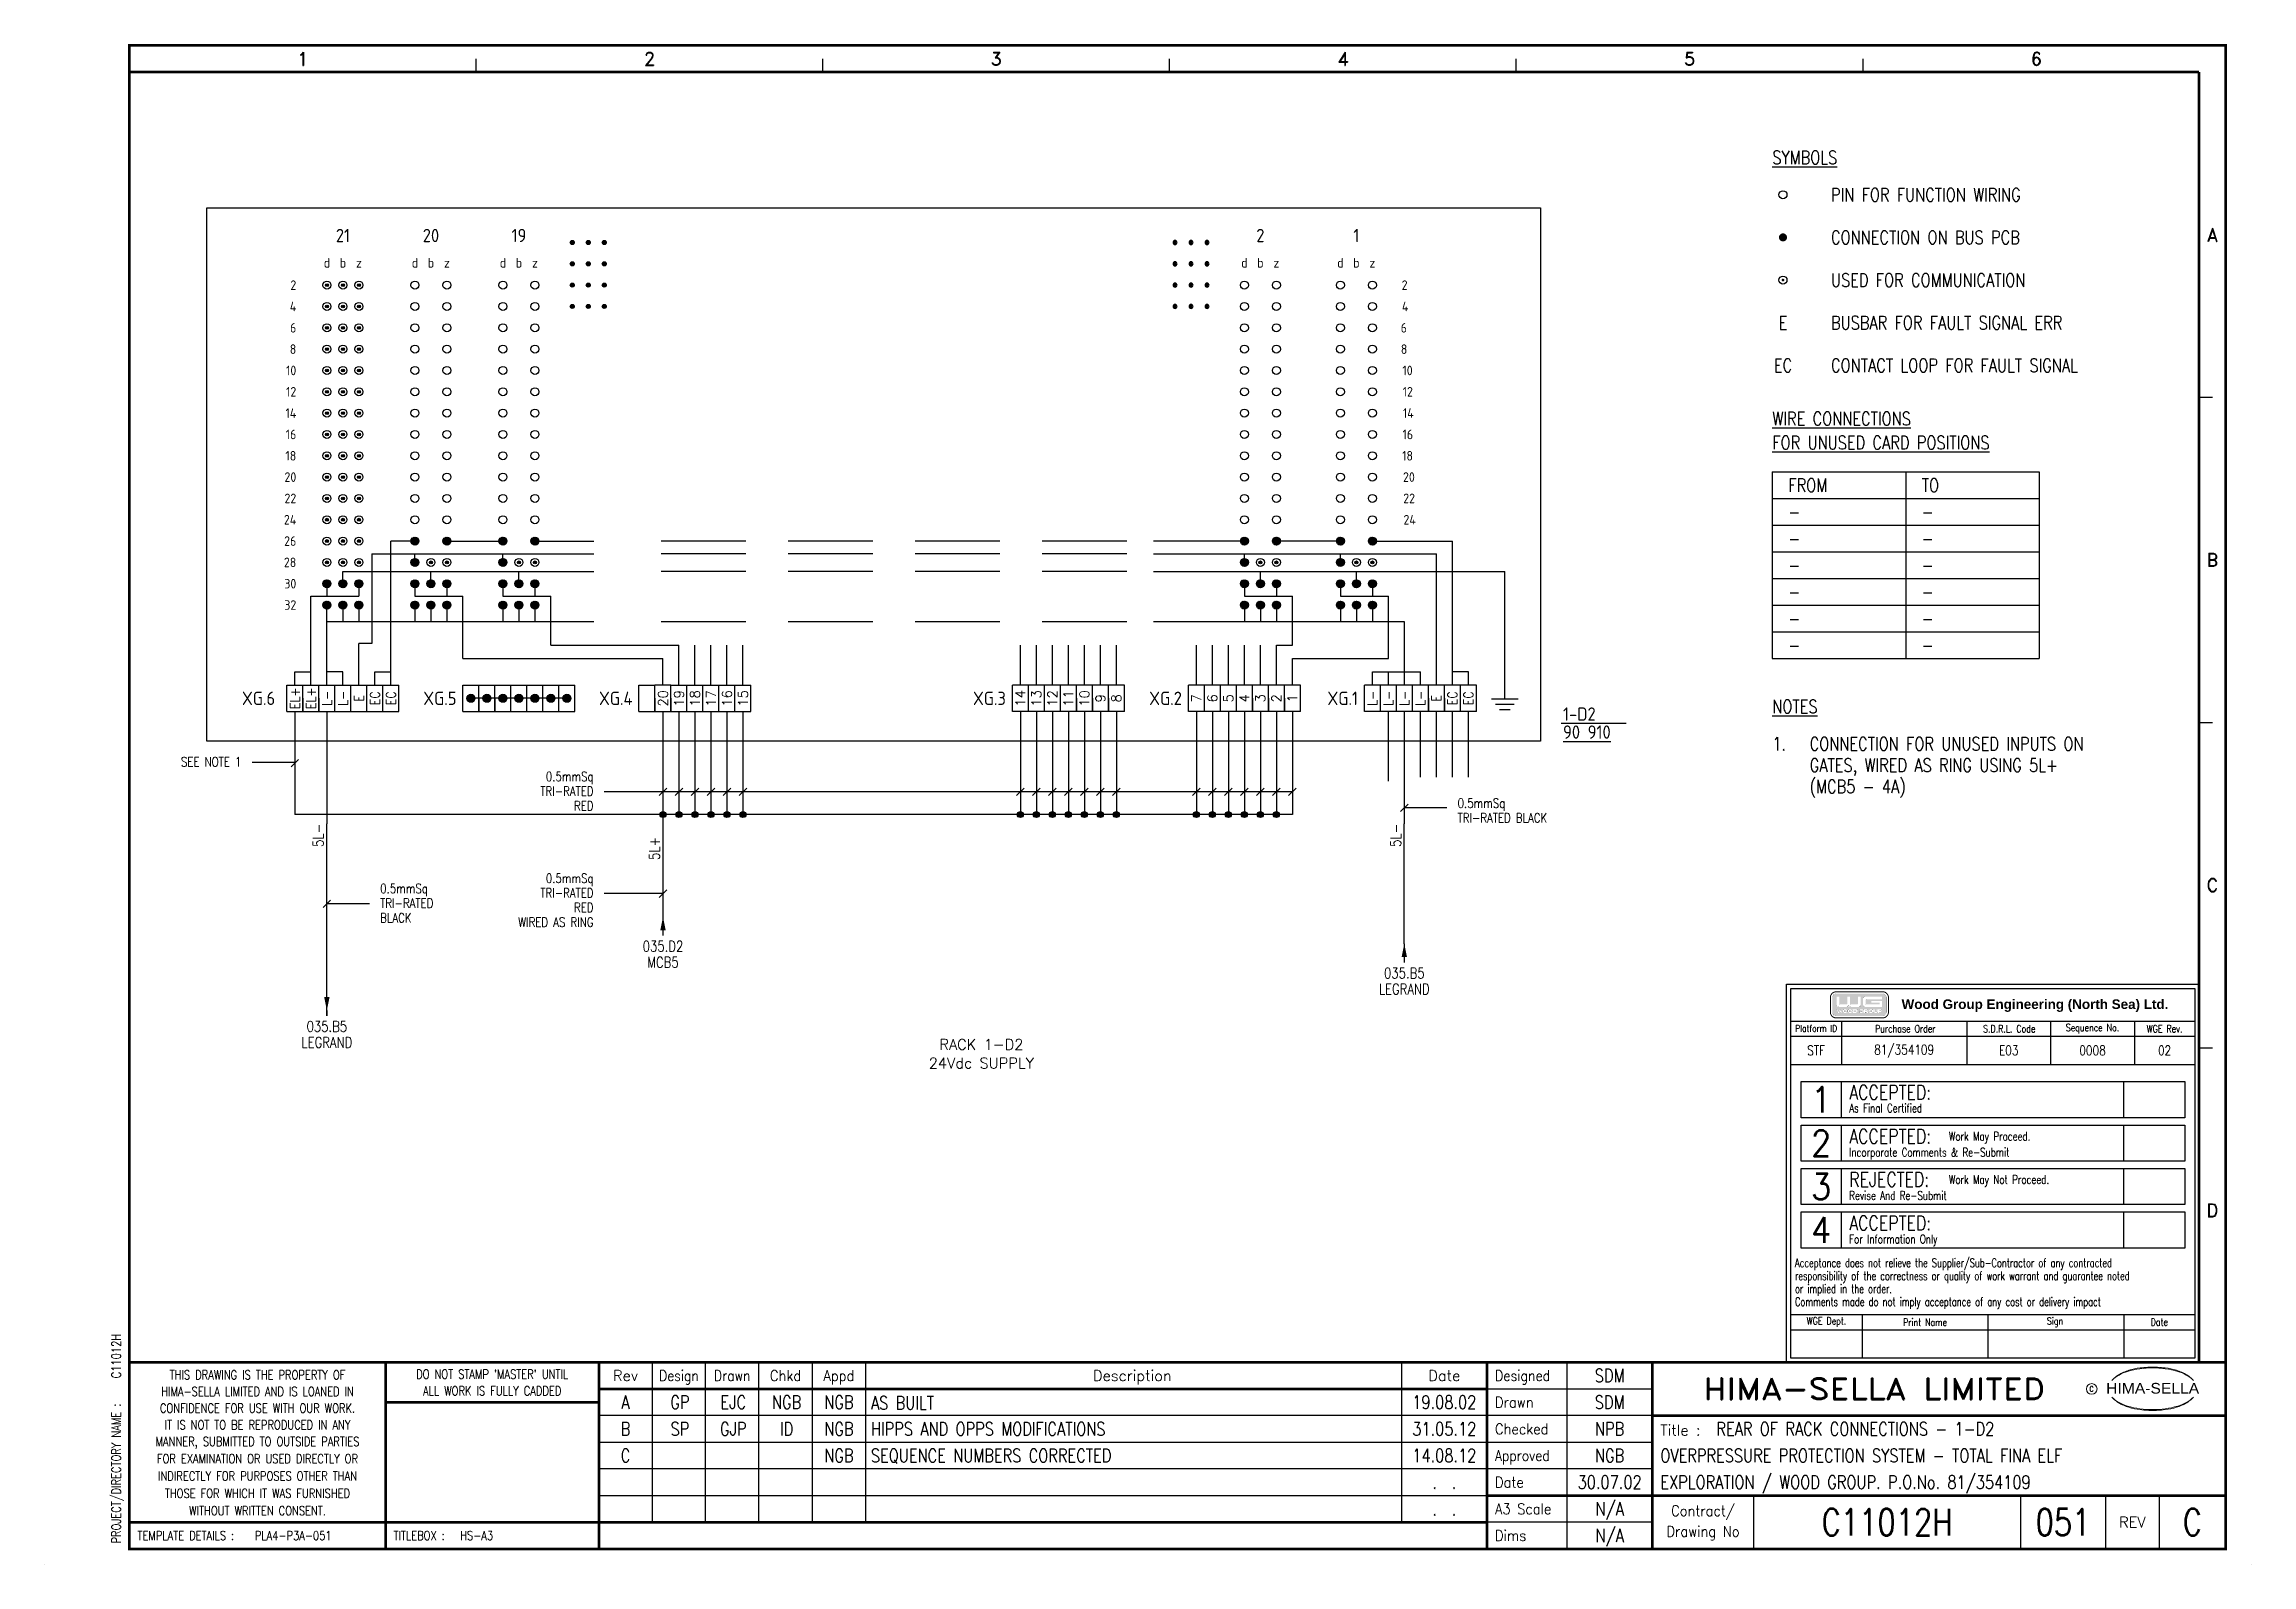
# Model space of a CAD drawing. Extents: x 0 to 414, y 0 to 285.
import ezdxf
from ezdxf.enums import TextEntityAlignment as Align

# ---------------------------------------------------------------- set-up
doc = ezdxf.new("R2010")
doc.units = 0
doc.header["$MEASUREMENT"] = 0
doc.linetypes.add('CONTINU', pattern=[0])
doc.linetypes.add('HIDDEN2', pattern=[4.7625, 3.175, -1.5875])
doc.layers.get('0').update_dxf_attribs({"linetype": 'CONTINUOUS'})
for name, color, linetype in [('01_DRAW', 7, 'CONTINUOUS'), ('02-TEXT', 2, 'CONTINUOUS'), ('BORDER', 3, 'CONTINUOUS'), ('COL', 2, 'CONTINU'), ('ELAC003$', 7, 'CONTINUOUS'), ('LINE', 1, 'CONTINUOUS'), ('MCABBLK-TR-1_0', 4, 'CONTINUOUS'), ('PCABBLK-TR-1_0', 7, 'CONTINUOUS'), ('PCABRED-TR-0_5', 7, 'CONTINUOUS'), ('ROW', 2, 'CONTINU'), ('TEXT', 2, 'CONTINUOUS'), ('TPOL', 3, 'CONTINUOUS'), ('UPS', 2, 'CONTINUOUS'), ('XR_FUNCTION', 2, 'CONTINUOUS'), ('XR_MAIN', 2, 'CONTINUOUS')]:
    doc.layers.add(name, color=color, linetype=linetype)
doc.styles.add('ARIAL', font='ARIAL.TTF', dxfattribs={"height": 2.5})
doc.styles.add('CROSSREF', font='ROMANS.shx', dxfattribs={"width": 0.8, "height": 1})
doc.styles.add('FUNCTION', font='romans.shx', dxfattribs={"width": 0.8, "height": 2.5})
doc.styles.add('ISO', font='ISO.shx', dxfattribs={"height": 2.5})
doc.styles.add('ROMAND', font='ROMAND')
doc.styles.add('ROMANS', font='romans.shx', dxfattribs={"width": 0.8})
doc.styles.add('WIRES', font='ROMANS.shx', dxfattribs={"width": 0.8, "height": 2})
pattern_1 = [(45, (-43.47912, 21.57649), (-0.088388348, 0.088388348), [])]

msp = doc.modelspace()

# ---------------------------------------------------------------- texts
at = {"color": 1, "linetype": 'Continuous', "insert": (348.24, 106.07), "char_height": 1.8, "width": 56.3327, "attachment_point": 1}
msp.add_mtext('{\\fSwis721 BT|b1|i0|c0|p34;Wood Group Engineering (North Sea) Ltd.}', dxfattribs=at)
at = {"layer": '01_DRAW', "style": 'ISO'}
for s, height, p in [('21', 2.5, (56.02, 247.35)), ('20', 2.5, (72.52, 247.35)), ('19', 2.5, (89.02, 247.35)), ('2', 2.5, (228.02, 247.35)), ('1', 2.5, (246.02, 247.35)), ('d', 1.8, (53.02, 242.79)), ('b', 1.8, (56.02, 242.79)), ('z', 1.8, (59.02, 242.79)), ('d', 1.8, (69.52, 242.79)), ('b', 1.8, (72.52, 242.79)), ('z', 1.8, (75.52, 242.79)), ('d', 1.8, (86.02, 242.79)), ('b', 1.8, (89.02, 242.79)), ('z', 1.8, (92.02, 242.79)), ('d', 1.8, (225.02, 242.79)), ('b', 1.8, (228.02, 242.79)), ('z', 1.8, (231.02, 242.79)), ('d', 1.8, (243.02, 242.79)), ('b', 1.8, (246.02, 242.79)), ('z', 1.8, (249.02, 242.79))]:
    msp.add_text(s, height=height, dxfattribs=at).set_placement(p, align=Align.BOTTOM_CENTER)
for s, height, p in [('2', 1.8, (47.27, 240.04)), ('2', 1.8, (255.61, 240.04)), ('4', 1.8, (47.27, 236.04)), ('4', 1.8, (255.77, 236.04)), ('6', 1.8, (47.27, 232.04)), ('6', 1.8, (255.5, 232.04)), ('8', 1.8, (47.27, 228.04)), ('8', 1.8, (255.57, 228.04)), ('10', 1.8, (47.27, 224.04)), ('10', 1.8, (256.57, 224.04)), ('12', 1.8, (47.27, 220.04)), ('12', 1.8, (256.61, 220.04)), ('14', 1.8, (47.27, 216.04)), ('14', 1.8, (256.77, 216.04)), ('16', 1.8, (47.27, 212.04)), ('16', 1.8, (256.65, 212.04)), ('18', 1.8, (47.27, 208.04)), ('18', 1.8, (256.63, 208.04)), ('20', 1.8, (47.27, 204.04)), ('20', 1.8, (256.97, 204.04)), ('22', 1.8, (47.27, 200.04)), ('22', 1.8, (257.01, 200.04)), ('24', 1.8, (47.27, 196.04)), ('24', 1.8, (257.17, 196.04)), ('26', 1.8, (47.27, 192.04)), ('28', 1.8, (47.27, 188.04)), ('30', 1.8, (47.27, 184.04)), ('32', 1.8, (47.27, 180.04)), ('XG.6', 2.5, (43.31, 162.54)), ('XG.5', 2.5, (77.31, 162.54)), ('XG.4', 2.5, (110.31, 162.54)), ('XG.3', 2.5, (180.31, 162.54)), ('XG.2', 2.5, (213.31, 162.54)), ('XG.1', 2.5, (246.31, 162.54))]:
    msp.add_text(s, height=height, dxfattribs=at).set_placement(p, align=Align.MIDDLE_RIGHT)
at = {"layer": '02-TEXT', "style": 'ISO'}
for s, p in [('%%U90 910', (284.76, 154.96)), ('1-D2', (284.76, 158.34))]:
    msp.add_text(s, height=2.5, dxfattribs=at).set_placement(p)
at = {"layer": '02-TEXT', "color": 4, "style": 'WIRES', "width": 0.8}
msp.add_text('5L+', height=2, rotation=90, dxfattribs=at).set_placement((116.02, 136.54), align=Align.BOTTOM_RIGHT)
at = {"layer": 'BORDER', "style": 'ROMANS', "width": 0.85}
for s, p in [('EL+', (47.02, 162.54)), ('EL+', (50.02, 162.54)), ('L-', (53.02, 162.54)), ('L-', (56.02, 162.54)), ('E', (59.02, 162.54)), ('EC', (62.02, 162.54)), ('EC', (65.02, 162.54)), ('L-', (249.02, 162.54)), ('L-', (252.02, 162.54)), ('L-', (255.02, 162.54)), ('L-', (258.02, 162.54)), ('E', (261.02, 162.54)), ('EC', (264.02, 162.54)), ('EC', (267.02, 162.54))]:
    msp.add_text(s, height=1.8, rotation=90, dxfattribs=at).set_placement(p, align=Align.MIDDLE_CENTER)
at = {"layer": 'BORDER', "style": 'ROMANS'}
for s, p in [('20', (116.02, 162.54)), ('19', (119.02, 162.54)), ('18', (122.02, 162.54)), ('17', (125.02, 162.54)), ('16', (128.02, 162.54)), ('15', (131.02, 162.54)), ('14', (183.02, 162.54)), ('13', (186.02, 162.54)), ('12', (189.02, 162.54)), ('11', (192.02, 162.54)), ('10', (195.02, 162.54)), ('9', (198.02, 162.54)), ('8', (201.02, 162.54)), ('7', (216.02, 162.54)), ('6', (219.02, 162.54)), ('5', (222.02, 162.54)), ('4', (225.02, 162.54)), ('3', (228.02, 162.54)), ('2', (231.02, 162.54)), ('1', (234.02, 162.54))]:
    msp.add_text(s, height=1.8, rotation=90, dxfattribs=at).set_placement(p, align=Align.MIDDLE_CENTER)
at = {"layer": 'ELAC003$', "color": 1, "linetype": 'Continuous', "style": 'ROMANS', "width": 0.8}
for s, height, p in [('Platform ID', 1.2758, (332.23, 100.62)), ('Purchase Order', 1.35, (348.93, 100.56)), ('S.D.R.L. Code', 1.35, (368.42, 100.56)), ('Sequence No.', 1.35, (384.03, 100.56)), ('WGE Rev.', 1.35, (397.55, 100.56)), ('WGE Dept.', 1.35, (334.16, 45.54)), ('Print Name', 1.35, (352.64, 45.54)), ('Sign', 1.35, (377, 45.54)), ('Date', 1.35, (396.56, 45.54))]:
    msp.add_text(s, height=height, dxfattribs=at).set_placement(p, align=Align.MIDDLE)
at = {"layer": 'ELAC003$', "color": 3, "linetype": 'Continuous', "style": 'ROMANS', "width": 0.8889}
for s, p in [('1', (333.17, 87.26)), ('2', (333.17, 79.09)), ('3', (333.17, 70.98)), ('4', (333.17, 62.81))]:
    msp.add_text(s, height=4.86, dxfattribs=at).set_placement(p, align=Align.MIDDLE)
at = {"layer": 'ELAC003$', "color": 3, "linetype": 'Continuous', "style": 'ROMANS'}
for s, height, width, p in [('ACCEPTED:', 2.7, 0.8, (338.42, 88.61)), ('As Final Certified', 1.62, 0.7333, (338.42, 85.69)), ('ACCEPTED:', 2.7, 0.8, (338.42, 80.39)), ('Work May Proceed.', 1.62, 0.7333, (357.1, 80.39)), ('Incorporate Comments & Re-Submit', 1.62, 0.7333, (338.42, 77.39)), ('REJECTED:', 2.7, 0.8, (338.42, 72.29)), ('Work May Not Proceed.', 1.62, 0.7333, (357.1, 72.29)), ('Revise And Re-Submit', 1.62, 0.7333, (338.42, 69.29)), ('ACCEPTED:', 2.7, 0.8, (338.42, 64.11)), ('For Information Only', 1.62, 0.7333, (338.42, 61.11))]:
    msp.add_text(s, height=height, dxfattribs=dict(at, width=width)).set_placement(p, align=Align.MIDDLE_LEFT)
at = {"layer": 'ELAC003$', "color": 1, "linetype": 'Continuous', "style": 'ROMANS', "width": 0.7}
for s, p in [('Acceptance does not relieve the Supplier/Sub-Contractor of any contracted', (328.25, 57.46)), ('responsibility of the correctness or quality of work warrant and guarantee noted', (328.25, 55.03)), ('or implied in the order.', (328.25, 52.6)), ('Comments made do not imply acceptance of any cost or delivery impact', (328.25, 50.17))]:
    msp.add_text(s, height=1.62, dxfattribs=at).set_placement(p, align=Align.TOP_LEFT)
at = {"layer": 'MCABBLK-TR-1_0', "style": 'WIRES', "width": 0.8}
for p in [(53, 139), (255, 139)]:
    msp.add_text('5L-', height=2, rotation=90, dxfattribs=at).set_placement(p, align=Align.BOTTOM_RIGHT)
at = {"layer": 'TEXT', "style": 'ROMANS', "width": 0.8}
for s, p in [('%%USYMBOLS', (324, 264)), ('PIN FOR FUNCTION WIRING', (335, 257)), ('CONNECTION ON BUS PCB', (335, 249)), ('USED FOR COMMUNICATION', (335, 241)), ('BUSBAR FOR FAULT SIGNAL ERR', (335, 233)), ('CONTACT LOOP FOR FAULT SIGNAL', (335, 225)), ('%%UWIRE CONNECTIONS', (324, 215)), ('%%UFOR UNUSED CARD POSITIONS', (324, 210.5)), ('FROM', (327, 202.5)), ('TO', (352, 202.5)), ('-', (327, 197.5)), ('-', (352, 197.5)), ('-', (327, 192.5)), ('-', (352, 192.5)), ('-', (327, 187.5)), ('-', (352, 187.5)), ('-', (327, 182.5)), ('-', (352, 182.5)), ('-', (327, 177.5)), ('-', (352, 177.5)), ('-', (327, 172.5)), ('-', (352, 172.5)), ('%%UNOTES', (324, 161)), ('1.', (324, 154)), ('CONNECTION FOR UNUSED INPUTS ON', (331, 154)), ('GATES, WIRED AS RING USING 5L+', (331, 150)), ('(MCB5 - 4A) ', (331, 146))]:
    msp.add_text(s, height=2.5, dxfattribs=at).set_placement(p, align=Align.MIDDLE_LEFT)
for s, height, p in [('E', 2.5, (326, 233)), ('EC', 2.5, (326, 225)), ('STF', 1.8, (332.2, 96.51)), ('81/354109', 1.8, (348.72, 96.51)), ('E03', 1.8, (368.32, 96.51)), ('0008', 1.8, (384.03, 96.51)), ('02', 1.8, (397.55, 96.51))]:
    msp.add_text(s, height=height, dxfattribs=at).set_placement(p, align=Align.MIDDLE)
at = {"layer": 'TEXT', "color": 4, "style": 'ROMANS', "width": 0.8}
for s, p in [('SEE NOTE 1', (36.98, 149.75)), ('TRI-RATED', (103, 144.25)), ('0.5mmSq', (103, 147)), ('RED', (103, 141.5)), ('0.5mmSq', (103, 127.92)), ('TRI-RATED', (103, 125.17)), ('RED', (103, 122.42)), ('WIRED AS RING', (103, 119.67))]:
    msp.add_text(s, height=1.75, dxfattribs=at).set_placement(p, align=Align.RIGHT)
for s, p in [('TRI-RATED BLACK', (265, 139.25)), ('0.5mmSq', (265, 142)), ('TRI-RATED', (63, 123.25)), ('0.5mmSq', (63, 126)), ('BLACK', (63, 120.5))]:
    msp.add_text(s, height=1.75, dxfattribs=at).set_placement(p)
at = {"layer": 'TEXT', "style": 'ROMAND'}
for s, p in [('RACK 1-D2', (175.71, 97.61)), ('24Vdc SUPPLY', (175.71, 94.11))]:
    msp.add_text(s, height=2, dxfattribs=at).set_placement(p, align=Align.MIDDLE_CENTER)
at = {"layer": 'TEXT', "style": 'ROMANS', "width": 0.8}
for tag, p in [('MCB5', (116.02, 114.04)), ('LEGRAND', (53, 99))]:
    msp.add_attdef(tag, text='??:??', height=2, dxfattribs=at).set_placement(p, align=Align.TOP_CENTER)
at = {"layer": 'TPOL', "style": 'ROMANS', "flags": 8}
msp.add_attdef('CN1', text='1', height=0.0025, rotation=270, dxfattribs=at).set_placement((116.02, 121.04), align=Align.MIDDLE_LEFT)
at = {"layer": 'TPOL', "style": 'ROMANS', "width": 0.8, "flags": 8}
msp.add_attdef('CN1', (53, 106.5), '1', height=0.0025, rotation=270, dxfattribs=at)
at = {"layer": 'UPS', "insert": (155, 31.64), "char_height": 2.5, "width": 99, "attachment_point": 1, "rotation": 0.063, "style": 'ROMANS'}
msp.add_mtext('AS BUILT', dxfattribs=at)
at = {"layer": 'UPS', "char_height": 2.5, "width": 99, "attachment_point": 1, "style": 'ROMANS'}
for s, insert in [('HIPPS AND OPPS MODIFICATIONS', (155, 26.75)), ('SEQUENCE NUMBERS CORRECTED', (155, 21.75))]:
    msp.add_mtext(s, dxfattribs=dict(at, insert=insert))
at = {"layer": 'XR_MAIN', "style": 'CROSSREF', "width": 0.8}
for tag, p in [('035.D2', (116.02, 117.04)), ('035.B5', (53, 102))]:
    msp.add_attdef(tag, text='', height=2, dxfattribs=at).set_placement(p, align=Align.TOP_CENTER)

# ---------------------------------------------------------------- blocks, each defined once
blk = doc.blocks.new('EDREV')
at = {"color": 2, "style": 'ROMANS', "width": 0.8}
for tag, p in [('DES', (129.2, 29.25)), ('DRN', (139.2, 29.25)), ('CHKD', (149.2, 29.25)), ('DES', (129.2, 24.25)), ('DRN', (139.2, 24.25)), ('CHKD', (149.2, 24.25)), ('DES', (129.2, 19.25)), ('DRN', (139.2, 19.25)), ('CHKD', (149.2, 19.25)), ('DES', (129.2, 14.25)), ('DRN', (139.2, 14.25)), ('CHKD', (149.2, 14.25)), ('DES', (129.2, 9.25)), ('DRN', (139.2, 9.25)), ('CHKD', (149.2, 9.25))]:
    blk.add_attdef(tag, text='', height=2.5, dxfattribs=at).set_placement(p, align=Align.CENTER)
blk = doc.blocks.new('DOT')
for radius in [0.75, 0.65, 0.55, 0.45, 0.35, 0.25, 0.15, 0.05]:
    blk.add_circle((0, 0), radius)
blk = doc.blocks.new('EQUPOT06')
blk.add_line((0, 3.5), (0, 0))
blk.add_solid([(-0.5, 1), (0.5, 1), (0, 3.5)])
at = {"layer": 'TEXT', "style": 'ROMANS', "width": 0.8}
blk.add_attdef('CONNECTION', text='', height=2, dxfattribs=at).set_placement((0, -4), align=Align.TOP_CENTER)
at = {"layer": 'TPOL', "style": 'ROMANS', "flags": 8}
blk.add_attdef('CN1', text='', height=0.0025, rotation=270, dxfattribs=at).set_placement((0, 3), align=Align.MIDDLE_LEFT)
at = {"layer": 'XR_FUNCTION', "style": 'FUNCTION', "width": 0.8, "flags": 1}
blk.add_attdef('XR_FUNCTION', text='', height=1, dxfattribs=at).set_placement((0, 2), align=Align.TOP_CENTER)
at = {"layer": 'XR_MAIN', "style": 'CROSSREF', "width": 0.8}
for tag in ['XR_PREV', 'XR_NEXT']:
    blk.add_attdef(tag, text='', height=2, dxfattribs=at).set_placement((0, -1), align=Align.TOP_CENTER)
blk = doc.blocks.new('EARTH')
for p, q in [((-0.5, 0), (0.5, 0)), ((-0.35, -0.2), (0.35, -0.2)), ((-0.2, -0.4), (0.2, -0.4))]:
    blk.add_line(p, q)
blk = doc.blocks.new('HS-A3')
at = {"color": 1}
for p, q in [((81, 280), (81, 282.5)), ((146, 280), (146, 282.5)), ((211, 280), (211, 282.5)), ((276, 280), (276, 282.5)), ((341, 280), (341, 282.5)), ((404, 219), (406.5, 219)), ((404, 158), (406.5, 158)), ((404, 97), (406.5, 97)), ((114, 38), (114, 8)), ((124, 8), (124, 38)), ((134, 8), (134, 38)), ((144, 38), (144, 8)), ((154, 38), (154, 8)), ((254.5, 38), (254.5, 8)), ((285.5, 38), (285.5, 3)), ((270.5, 33), (301.5, 33)), ((301.5, 28), (104, 28)), ((104, 23), (301.5, 23)), ((301.5, 18), (104, 18)), ((104, 13), (270.5, 13)), ((320.5, 13), (320.5, 3)), ((370.5, 13), (370.5, 3)), ((386.5, 3), (386.5, 13)), ((396.5, 13), (396.5, 3)), ((301.5, 8), (270.5, 8)), ((0, 0), (0, 0.025)), ((413.9, 0), (413.9, 0.025))]:
    blk.add_line(p, q, dxfattribs=at)
at = {"color": 1, "const_width": 0.5}
blk.add_lwpolyline([(16, 3), (409, 3), (409, 285), (16, 285)], close=True, dxfattribs=at)
for points in [[(16, 280), (404, 280)], [(404, 38), (404, 280)], [(409, 38), (16, 38)], [(64, 3), (64, 38)], [(104, 3), (104, 38)], [(270.5, 38), (270.5, 3)], [(301.5, 3), (301.5, 38)], [(270.5, 33), (104, 33)], [(104, 30.5), (64, 30.5)], [(409, 28), (301.5, 28)], [(270.5, 13), (409, 13)], [(270.5, 8), (16, 8)]]:
    blk.add_lwpolyline(points, dxfattribs=at)
at = {"color": 3, "lineweight": 13}
blk.add_circle((383.8795, 33), 1, dxfattribs=at)
for centre, radius, start, end in [((392.604, 29.3277), 7.2401, 106.0532, 133.5024), ((392.8763, 29.5135), 7.2999, 130.419, 136.057), ((392.1149, 30.6001), 5.9804, 122.244, 131.6154), ((391.752, 31.2819), 5.2104, 111.8206, 122.8668), ((393.7772, 27.1992), 9.7601, 107.5931, 113.9452), ((395.0991, 20.9965), 15.9367, 89.2698, 106.3911), ((394.0978, 26.015), 10.9859, 96.0146, 107.3203), ((395.2933, 18.8099), 18.2818, 92.8917, 97.3734), ((395.2419, 21.3644), 15.7281, 89.7805, 93.1738), ((395.5053, 20.9965), 15.9367, 73.6089, 90.7302), ((395.3626, 21.3644), 15.7281, 86.8262, 90.2195), ((395.3112, 18.8099), 18.2818, 82.6266, 87.1083), ((396.5067, 26.015), 10.9859, 72.6797, 83.9854), ((396.8272, 27.1992), 9.7601, 66.0548, 72.4069), ((398.0005, 29.3277), 7.2401, 46.4976, 73.9468), ((398.8524, 31.2819), 5.2104, 57.1332, 68.1794), ((398.4895, 30.6001), 5.9804, 48.3846, 57.756), ((397.7282, 29.5135), 7.2999, 43.943, 49.581), ((392.8763, 36.545), 7.2999, 223.943, 229.581), ((392.604, 36.7308), 7.2401, 226.4976, 253.9468), ((392.1149, 35.4585), 5.9804, 228.3846, 237.756), ((391.752, 34.7766), 5.2104, 237.1332, 248.1794), ((393.7772, 38.8593), 9.7601, 246.0548, 252.4069), ((395.0991, 45.062), 15.9367, 253.6089, 270.7302), ((394.0978, 40.0435), 10.9859, 252.6797, 263.9854), ((395.2933, 47.2486), 18.2818, 262.6266, 267.1083), ((395.2419, 44.6941), 15.7281, 266.8262, 270.2195), ((395.5053, 45.062), 15.9367, 269.2698, 286.3911), ((395.3626, 44.6941), 15.7281, 269.7805, 273.1738), ((395.3112, 47.2486), 18.2818, 272.8917, 277.3734), ((396.5067, 40.0435), 10.9859, 276.0146, 287.3203), ((396.8272, 38.8593), 9.7601, 287.5931, 293.9452), ((398.0005, 36.7308), 7.2401, 286.0532, 313.5024), ((398.8524, 34.7766), 5.2104, 291.8206, 302.8668), ((398.4895, 35.4585), 5.9804, 302.244, 311.6154), ((397.7282, 36.545), 7.2999, 310.419, 316.057)]:
    blk.add_arc(centre, radius, start, end, dxfattribs=at)
at = {"color": 2, "style": 'ROMAND'}
for s, p in [('1', (48.5, 282.5)), ('2', (113.5, 282.5)), ('3', (178.5, 282.5)), ('4', (243.5, 282.5)), ('5', (308.5, 282.5)), ('6', (373.5, 282.5)), ('A', (406.5, 249.5)), ('B', (406.5, 188.5)), ('C', (406.5, 127.5)), ('D', (406.5, 66.5))]:
    blk.add_text(s, height=2.5, dxfattribs=at).set_placement(p, align=Align.MIDDLE)
at = {"color": 3, "lineweight": 13, "style": 'ROMANS', "width": 0.8}
for s, p in [('HIMA-SELLA LIMITED AND IS LOANED IN', (40, 32.5193)), ('THIS DRAWING IS THE PROPERTY OF', (40, 35.6443)), ("DO NOT STAMP 'MASTER' UNTIL", (84, 35.7693)), ('ALL WORK IS FULLY CADDED', (84, 32.6443)), ('CONFIDENCE FOR USE WITH OUR WORK.', (40, 29.3879)), ('IT IS NOT TO BE REPRODUCED IN ANY', (40, 26.2629)), ('MANNER, SUBMITTED TO OUTSIDE PARTIES', (40, 23.1379)), ('FOR EXAMINATION OR USED DIRECTLY OR', (40, 19.9054)), ('INDIRECTLY FOR PURPOSES OTHER THAN', (40, 16.6554)), ('THOSE FOR WHICH IT WAS FURNISHED', (40, 13.4054)), ('WITHOUT WRITTEN CONSENT.', (40, 10.1554))]:
    blk.add_text(s, height=1.7, dxfattribs=at).set_placement(p, align=Align.MIDDLE_CENTER)
at = {"color": 4, "style": 'ROMAND'}
for s, p in [('Rev', (109, 34.5)), ('Description', (204, 34.5)), ('Date', (262.5, 34.5))]:
    blk.add_text(s, height=2, dxfattribs=at).set_placement(p, align=Align.CENTER)
for s, width, p in [('Design', 0.85, (119, 34.5)), ('Drawn', 0.85, (129, 34.5)), ('Chkd', 0.9, (139, 34.5)), ('Appd', 0.9, (149, 34.5))]:
    blk.add_text(s, height=2, dxfattribs=dict(at, width=width)).set_placement(p, align=Align.CENTER)
for s, width, p in [('Designed', 0.87, (272, 34.5)), ('Drawn', 0.9, (272, 29.5)), ('Checked', 0.9, (272, 24.5)), ('Approved', 0.85, (272, 19.5)), ('Date', 0.9, (272, 14.5)), ('A3 Scale', 0.9, (272, 9.5)), ('Dims', 0.9, (272, 4.5))]:
    blk.add_text(s, height=2, dxfattribs=dict(at, width=width)).set_placement(p)
at = {"color": 1, "style": 'ROMAND', "width": 1.15}
blk.add_text('HIMA-SELLA LIMITED', height=4, dxfattribs=at).set_placement((343.0965, 33), align=Align.MIDDLE)
at = {"color": 3, "lineweight": 13, "style": 'ROMANS', "width": 0.8}
blk.add_text('C', height=1, dxfattribs=at).set_placement((383.8436, 32.5), align=Align.CENTER)
at = {"color": 1, "style": 'ARIAL', "width": 1.05}
blk.add_text('HIMA-SELLA', height=2, dxfattribs=at).set_placement((395.3022, 32.1293), align=Align.CENTER)
at = {"color": 3, "style": 'ROMANS', "width": 0.8}
blk.add_text('PROJECT/DIRECTORY NAME :', height=1.7, rotation=90, dxfattribs=at).set_placement((13.5, 4), align=Align.MIDDLE_LEFT)
at = {"color": 4, "style": 'ROMAND'}
blk.add_text('Title :', height=2, dxfattribs=at).set_placement((303, 24.25))
at = {"color": 4, "style": 'ROMAND', "width": 0.9}
for s, p in [('Contract/', (311, 10)), ('Drawing No', (311, 6))]:
    blk.add_text(s, height=2, dxfattribs=at).set_placement(p, align=Align.MIDDLE)
at = {"color": 4, "style": 'ROMAND'}
blk.add_text('REV', height=2, dxfattribs=at).set_placement((391.5, 8), align=Align.MIDDLE)
at = {"color": 3, "style": 'ROMANS', "width": 0.8}
for s, p in [('TEMPLATE DETAILS :', (17.5, 5.5)), ('TITLEBOX :', (65.5, 5.5)), ('HS-A3', (78, 5.5))]:
    blk.add_text(s, height=1.7, dxfattribs=at).set_placement(p, align=Align.MIDDLE_LEFT)
at = {"layer": 'COL', "style": 'ROMAND', "flags": 9}
for tag, p in [('COL1', (48.5, 282.5)), ('COL2', (113.5, 282.5)), ('COL3', (178.5, 282.5)), ('COL4', (243.5, 282.5)), ('COL5', (308.5, 282.5)), ('COL6', (373.5, 282.5))]:
    blk.add_attdef(tag, p, '', height=2.5, dxfattribs=at)
at = {"layer": 'ROW', "style": 'ROMAND', "flags": 9}
for tag, p in [('ROW1', (406.5, 249.5)), ('ROW2', (406.5, 188.5)), ('ROW3', (406.5, 127.5)), ('ROW4', (406.5, 66.5))]:
    blk.add_attdef(tag, p, '', height=2.5, dxfattribs=at)
at = {"layer": 'UPS', "color": 3, "style": 'ROMANS', "width": 0.8, "flags": 8}
blk.add_attdef('PROJS->NOMPRO', text='', height=1.7, rotation=90, dxfattribs=at).set_placement((13.5, 35), align=Align.MIDDLE_LEFT)
at = {"layer": 'UPS', "style": 'ROMANS', "width": 3.1263, "flags": 8}
blk.add_attdef('PLANOS->MCAN1', text='', height=2.5, rotation=0.061173, dxfattribs=at).set_placement((155, 31.6443), (254, 31.75), align=Align.FIT)
at = {"layer": 'UPS', "style": 'ROMANS', "width": 0.8, "flags": 8}
for tag, height, p in [('PLANOS->VERIF', 2.5, (293.5, 34.25)), ('PLANOS->CANVI1', 2.5, (109, 29.25)), ('PLANOS->NCAN1', 2.5, (149, 29.25)), ('PLANOS->DCAN1', 2.5, (262.5, 29.25)), ('PLANOS->ORIG', 2.5, (293.5, 29.25)), ('PLANOS->CANVI2', 2.5, (109, 24.25)), ('PLANOS->NCAN2', 2.5, (149, 24.25)), ('PLANOS->DCAN2', 2.5, (262.5, 24.25)), ('PLANOS->HECHF', 2.5, (293.5, 24.25)), ('PLANOS->CANVI3', 2.5, (109, 19.25)), ('PLANOS->NCAN3', 2.5, (149, 19.25)), ('PLANOS->DCAN3', 2.5, (262.5, 19.25)), ('PLANOS->HECHD', 2.5, (293.5, 19.25)), ('PLANOS->CANVI4', 2.5, (109, 14.25)), ('PLANOS->NCAN4', 2.5, (149, 14.25)), ('PLANOS->DCAN4', 2.5, (262.5, 14.25)), ('PLANOS->DATACREA', 2.5, (293.5, 14.25)), ('PLANOS->CANVI5', 2.5, (109, 9.25)), ('PLANOS->NCAN5', 2.5, (149, 9.25)), ('PLANOS->DCAN5', 2.5, (262.5, 9.25)), ('PLANOS->NR1', 2.5, (293.5, 9.25)), ('PROJS->DESCPRO3', 5, (345.5, 5.5)), ('PLANOS->PLANO', 5, (378.5, 5.5)), ('PLANOS->USER', 5, (402.75, 5.5)), ('PLANOS->NR2', 2.5, (293.5, 4.25))]:
    blk.add_attdef(tag, text='', height=height, dxfattribs=at).set_placement(p, align=Align.CENTER)
at = {"layer": 'UPS', "style": 'ROMANS', "flags": 8}
for tag, width, p, p2 in [('PLANOS->MCAN2', 3.0574, (155, 26.75), (254, 26.75)), ('PLANOS->MCAN3', 3.0574, (155, 21.75), (254, 21.75)), ('PLANOS->MCAN4', 3.0462, (155, 16.75), (254, 16.75)), ('PLANOS->MCAN5', 3.0574, (155, 11.75), (254, 11.75))]:
    blk.add_attdef(tag, text='', height=2.5, dxfattribs=dict(at, width=width)).set_placement(p, p2, align=Align.FIT)
at = {"layer": 'UPS', "style": 'ROMANS', "width": 0.8, "flags": 8}
blk.add_attdef('PLANOS->DENOM', (313.5, 24.25), '', height=2.5, dxfattribs=at)
at = {"layer": 'UPS', "color": 4, "style": 'ROMANS', "width": 0.8, "flags": 8}
for tag, p in [('PROJS->DESCPRO1', (303, 19.25)), ('PROJS->DESCPRO2', (303, 14.25))]:
    blk.add_attdef(tag, p, '', height=2.5, dxfattribs=at)
at = {"layer": 'UPS', "color": 3, "style": 'ROMANS', "width": 0.8, "flags": 8}
blk.add_attdef('PLANOS->PROTOTIPO', text='', height=1.7, dxfattribs=at).set_placement((39.5, 5.5), align=Align.MIDDLE_LEFT)
at = {"layer": 'UPS', "style": 'ROMANS', "width": 0.8, "flags": 8}
blk.add_attdef('PLANOS->OBS4', text='', height=2.5, dxfattribs=at).set_placement((107, 5.5), align=Align.MIDDLE_LEFT)

# ---------------------------------------------------------------- hatches: boundary and pattern name
at = {"linetype": 'Continuous'}
h = msp.add_hatch(color=1, dxfattribs=at)
edge = h.paths.add_edge_path(flags=16)
edge.add_line((341.63, 106.06), (344.58, 106.06))
edge.add_line((344.58, 106.06), (344.58, 106.56))
edge.add_line((344.58, 106.56), (341.37, 106.56))
edge.add_arc((341.37, 106.19), 0.365, 90.0013, 179.9987)
edge.add_line((341, 106.19), (341, 105.02))
edge.add_arc((341.37, 105.02), 0.365, 180.0021, 269.9995)
edge.add_line((341.37, 104.66), (344.58, 104.66))
edge.add_line((344.58, 104.66), (344.58, 105.77))
edge.add_line((344.58, 105.77), (342.57, 105.77))
edge.add_line((342.57, 105.77), (342.57, 105.44))
edge.add_line((342.57, 105.44), (344.11, 105.44))
edge.add_line((344.11, 105.44), (344.11, 105.12))
edge.add_line((344.11, 105.12), (341.63, 105.12))
edge.add_arc((341.63, 105.25), 0.128, 180.0013, 269.9987, ccw=False)
edge.add_line((341.5, 105.25), (341.5, 105.93))
edge.add_arc((341.63, 105.93), 0.128, 90.0013, 179.9987, ccw=False)
edge = h.paths.add_edge_path(flags=16)
edge.add_arc((342.66, 103.97), 0.229, 359.7165, 449.7139)
edge.add_line((342.67, 104.2), (342.25, 104.2))
edge.add_arc((342.25, 103.97), 0.229, 90.2849, 180.2822)
edge.add_line((342.02, 103.97), (342.02, 103.76))
edge.add_arc((342.25, 103.76), 0.229, 179.7165, 269.7139)
edge.add_line((342.25, 103.53), (342.67, 103.53))
edge.add_arc((342.66, 103.76), 0.229, 270.2874, 360.2847)
edge.add_line((342.89, 103.76), (342.89, 103.97))
edge = h.paths.add_edge_path(flags=0)
edge.add_arc((344.28, 103.95), 0.081, -90, 90, ccw=False)
edge.add_line((344.28, 103.87), (344.07, 103.87))
edge.add_arc((344.07, 103.95), 0.081, 90, 270, ccw=False)
edge.add_line((344.07, 104.03), (344.28, 104.03))
edge = h.paths.add_edge_path(flags=16)
edge.add_line((344.02, 103.53), (344.02, 103.69))
edge.add_line((344.02, 103.69), (344.29, 103.69))
edge.add_arc((344.29, 103.94), 0.255, 270, 450)
edge.add_line((344.29, 104.2), (343.83, 104.2))
edge.add_line((343.83, 104.2), (343.83, 103.53))
edge.add_line((343.83, 103.53), (344.02, 103.53))
edge = h.paths.add_edge_path(flags=16)
edge.add_line((343.44, 103.7), (343.28, 103.7))
edge.add_arc((343.28, 103.81), 0.115, 179.7165, 269.7139, ccw=False)
edge.add_line((343.17, 103.81), (343.17, 104.2))
edge.add_line((343.17, 104.2), (342.95, 104.2))
edge.add_line((342.95, 104.2), (342.95, 103.76))
edge.add_arc((343.18, 103.76), 0.229, 179.7153, 269.7126)
edge.add_line((343.18, 103.53), (343.54, 103.53))
edge.add_arc((343.54, 103.76), 0.229, 270.2861, 360.2835)
edge.add_line((343.77, 103.76), (343.77, 104.2))
edge.add_line((343.77, 104.2), (343.55, 104.2))
edge.add_line((343.55, 104.2), (343.55, 103.81))
edge.add_arc((343.44, 103.81), 0.115, -89.7139, 0.2835, ccw=False)
edge = h.paths.add_edge_path(flags=0)
edge.add_arc((342.56, 103.92), 0.115, 359.7165, 449.7139)
edge.add_line((342.56, 104.03), (342.35, 104.03))
edge.add_arc((342.35, 103.92), 0.115, 90.2861, 180.2835)
edge.add_line((342.24, 103.92), (342.24, 103.81))
edge.add_arc((342.35, 103.81), 0.115, 179.7165, 269.7139)
edge.add_line((342.35, 103.7), (342.56, 103.7))
edge.add_arc((342.56, 103.81), 0.115, 270.2861, 360.2835)
edge.add_line((342.68, 103.81), (342.68, 103.92))
edge = h.paths.add_edge_path(flags=0)
edge.add_arc((338.7, 103.92), 0.115, 359.714, 449.7114)
edge.add_line((338.7, 104.03), (338.5, 104.03))
edge.add_arc((338.5, 103.92), 0.115, 90.2861, 180.2835)
edge.add_line((338.38, 103.92), (338.38, 103.81))
edge.add_arc((338.5, 103.81), 0.115, 179.7165, 269.7139)
edge.add_line((338.5, 103.7), (338.7, 103.7))
edge.add_arc((338.7, 103.81), 0.115, 270.2886, 360.286)
edge.add_line((338.82, 103.81), (338.82, 103.92))
edge = h.paths.add_edge_path(flags=16)
edge.add_arc((338.81, 103.97), 0.229, 359.7178, 449.7151)
edge.add_line((338.81, 104.2), (338.39, 104.2))
edge.add_arc((338.39, 103.97), 0.229, 90.2849, 180.2822)
edge.add_line((338.17, 103.97), (338.17, 103.76))
edge.add_arc((338.39, 103.76), 0.229, 179.7165, 269.7139)
edge.add_line((338.39, 103.53), (338.81, 103.53))
edge.add_arc((338.81, 103.76), 0.229, 270.2861, 360.2835)
edge.add_line((339.04, 103.76), (339.04, 103.97))
edge = h.paths.add_edge_path(flags=0)
edge.add_arc((337.76, 103.92), 0.115, 359.7165, 449.7139)
edge.add_line((337.76, 104.03), (337.56, 104.03))
edge.add_arc((337.56, 103.92), 0.115, 90.2861, 180.2835)
edge.add_line((337.44, 103.92), (337.44, 103.81))
edge.add_arc((337.56, 103.81), 0.115, 179.7165, 269.7139)
edge.add_line((337.56, 103.7), (337.76, 103.7))
edge.add_arc((337.76, 103.81), 0.115, 270.2861, 360.2835)
edge.add_line((337.88, 103.81), (337.88, 103.92))
h.paths.add_polyline_path([(337.24, 104.2), (337.02, 103.53), (336.81, 103.53), (336.65, 103.95), (336.49, 103.53), (336.28, 103.53), (336.07, 104.2), (336.27, 104.2), (336.4, 103.77), (336.56, 104.19), (336.74, 104.19), (336.91, 103.77), (337.05, 104.2)], flags=16)
edge = h.paths.add_edge_path(flags=16)
edge.add_arc((337.87, 103.97), 0.229, 359.7178, 449.7151)
edge.add_line((337.87, 104.2), (337.45, 104.2))
edge.add_arc((337.45, 103.97), 0.229, 90.2861, 180.2835)
edge.add_line((337.23, 103.97), (337.23, 103.76))
edge.add_arc((337.45, 103.76), 0.229, 179.7153, 269.7126)
edge.add_line((337.45, 103.53), (337.87, 103.53))
edge.add_arc((337.87, 103.76), 0.229, 270.2861, 360.2835)
edge.add_line((338.1, 103.76), (338.1, 103.97))
edge = h.paths.add_edge_path(flags=0)
edge.add_arc((339.61, 103.81), 0.115, 270.2861, 360.2835)
edge.add_line((339.73, 103.81), (339.73, 103.92))
edge.add_arc((339.61, 103.92), 0.115, 359.7165, 449.7139)
edge.add_line((339.61, 104.03), (339.27, 104.03))
edge.add_line((339.27, 104.03), (339.27, 103.7))
edge.add_line((339.27, 103.7), (339.61, 103.7))
edge = h.paths.add_edge_path(flags=16)
edge.add_arc((339.71, 103.97), 0.229, 359.7178, 449.7151)
edge.add_line((339.72, 104.2), (339.08, 104.2))
edge.add_line((339.08, 104.2), (339.08, 103.53))
edge.add_line((339.08, 103.53), (339.72, 103.53))
edge.add_arc((339.71, 103.76), 0.229, 270.2861, 360.2835)
edge.add_line((339.94, 103.76), (339.94, 103.97))
edge = h.paths.add_edge_path(flags=16)
edge.add_arc((340.88, 103.99), 0.0434, 0.0013, 89.9987)
edge.add_line((340.88, 104.03), (340.62, 104.03))
edge.add_arc((340.62, 103.92), 0.115, 90.2861, 180.2835)
edge.add_line((340.5, 103.92), (340.5, 103.81))
edge.add_arc((340.62, 103.81), 0.115, 179.7165, 269.7139)
edge.add_line((340.62, 103.7), (340.88, 103.7))
edge.add_arc((340.88, 103.74), 0.0434, 270, 450)
edge.add_line((340.88, 103.79), (340.7, 103.79))
edge.add_line((340.7, 103.79), (340.7, 103.9))
edge.add_line((340.7, 103.9), (341.13, 103.9))
edge.add_line((341.13, 103.9), (341.13, 103.76))
edge.add_arc((340.9, 103.76), 0.229, -89.7139, 0.2835, ccw=False)
edge.add_line((340.9, 103.53), (340.51, 103.53))
edge.add_arc((340.51, 103.76), 0.229, 179.7165, 269.7139, ccw=False)
edge.add_line((340.28, 103.76), (340.28, 103.97))
edge.add_arc((340.51, 103.97), 0.229, 90.2849, 180.2822, ccw=False)
edge.add_line((340.51, 104.2), (340.9, 104.2))
edge.add_arc((340.9, 103.97), 0.229, -0.2822, 89.7151, ccw=False)
edge.add_line((341.13, 103.97), (341.13, 103.95))
edge.add_line((341.13, 103.95), (340.92, 103.95))
edge.add_line((340.92, 103.95), (340.92, 103.99))
edge = h.paths.add_edge_path(flags=0)
edge.add_line((341.45, 104.03), (341.66, 104.03))
edge.add_arc((341.66, 103.95), 0.081, -90, 90, ccw=False)
edge.add_line((341.66, 103.87), (341.45, 103.87))
edge.add_arc((341.45, 103.95), 0.081, 90, 270, ccw=False)
edge = h.paths.add_edge_path(flags=16)
edge.add_line((341.77, 103.53), (341.93, 103.53))
edge.add_line((341.93, 103.53), (341.93, 103.69))
edge.add_arc((341.85, 103.69), 0.081, 0.0004, 81.6212)
edge.add_arc((341.67, 103.94), 0.255, 316.7426, 359.9957)
edge.add_arc((341.67, 103.94), 0.255, 0.0025, 89.9998)
edge.add_line((341.67, 104.2), (341.2, 104.2))
edge.add_line((341.2, 104.2), (341.2, 103.53))
edge.add_line((341.2, 103.53), (341.4, 103.53))
edge.add_line((341.4, 103.53), (341.4, 103.69))
edge.add_line((341.4, 103.69), (341.69, 103.69))
edge.add_arc((341.69, 103.61), 0.081, -0.0022, 89.9951, ccw=False)
edge.add_line((341.77, 103.61), (341.77, 103.53))
edge = h.paths.add_edge_path()
edge.add_line((345.4, 106.41), (345.4, 103.68))
edge.add_arc((344.67, 103.68), 0.73, 270.0013, 359.9987, ccw=False)
edge.add_line((344.67, 102.95), (335.98, 102.95))
edge.add_arc((335.98, 103.68), 0.73, 180.0017, 269.9991, ccw=False)
edge.add_line((335.25, 103.68), (335.25, 106.41))
edge.add_arc((335.98, 106.41), 0.73, 90.0009, 179.9983, ccw=False)
edge.add_line((335.98, 107.14), (344.67, 107.14))
edge.add_arc((344.67, 106.41), 0.73, 0.0013, 89.9987, ccw=False)
edge = h.paths.add_edge_path(flags=16)
edge.add_line((336.05, 106.56), (336.54, 106.56))
edge.add_line((336.54, 106.56), (336.54, 105.28))
edge.add_arc((336.67, 105.28), 0.128, 180.0013, 269.9987)
edge.add_line((336.67, 105.15), (337.93, 105.15))
edge.add_arc((337.93, 105.28), 0.128, 269.9991, 359.9964)
edge.add_line((338.06, 105.28), (338.06, 106.56))
edge.add_line((338.06, 106.56), (338.55, 106.56))
edge.add_line((338.55, 106.56), (338.55, 105.28))
edge.add_arc((338.67, 105.28), 0.128, 180.0013, 269.9987)
edge.add_line((338.67, 105.15), (339.93, 105.15))
edge.add_arc((339.93, 105.28), 0.128, 270.0013, 359.9987)
edge.add_line((340.06, 105.28), (340.06, 106.56))
edge.add_line((340.06, 106.56), (340.55, 106.56))
edge.add_line((340.55, 106.56), (340.55, 105.02))
edge.add_arc((340.18, 105.02), 0.365, 270.0013, 359.9987, ccw=False)
edge.add_line((340.18, 104.66), (338.67, 104.66))
edge.add_arc((338.67, 105.02), 0.365, 180.0021, 269.9995, ccw=False)
edge.add_arc((337.94, 105.02), 0.365, 270.0013, 359.9987, ccw=False)
edge.add_line((337.94, 104.66), (336.42, 104.66))
edge.add_arc((336.42, 105.02), 0.365, 180.0021, 269.9995, ccw=False)
edge.add_line((336.05, 105.02), (336.05, 106.56))
at = {"layer": '01_DRAW'}
h = msp.add_hatch(dxfattribs=at)
h.set_pattern_fill('ANSI31', color=256, style=0)
h.set_pattern_definition(pattern_1)
h.paths.add_polyline_path([(52.27, 184.04, 1), (53.77, 184.04, 1)])
h.paths.add_polyline_path([(56.77, 184.04, 1), (55.27, 184.04, 1)])
h.paths.add_polyline_path([(59.77, 184.04, 1), (58.27, 184.04, 1)])
h.paths.add_polyline_path([(59.77, 180.04, 1), (58.27, 180.04, 1)])
h.paths.add_polyline_path([(55.27, 180.04, 1), (56.77, 180.04, 1)])
h.paths.add_polyline_path([(52.27, 180.04, 1), (53.77, 180.04, 1)])
h.paths.add_polyline_path([(68.77, 184.04, 1), (70.27, 184.04, 1)])
h.paths.add_polyline_path([(73.27, 184.04, 1), (71.77, 184.04, 1)])
h.paths.add_polyline_path([(76.27, 184.04, 1), (74.77, 184.04, 1)])
h.paths.add_polyline_path([(76.27, 180.04, 1), (74.77, 180.04, 1)])
h.paths.add_polyline_path([(71.77, 180.04, 1), (73.27, 180.04, 1)])
h.paths.add_polyline_path([(68.77, 180.04, 1), (70.27, 180.04, 1)])
h.paths.add_polyline_path([(68.77, 188.04, 1), (70.27, 188.04, 1)])
h.paths.add_polyline_path([(70.27, 192.04, 1), (68.77, 192.04, 1)])
h.paths.add_polyline_path([(74.77, 192.04, 1), (76.27, 192.04, 1)])
h.paths.add_polyline_path([(85.27, 192.04, 1), (86.77, 192.04, 1)])
h.paths.add_polyline_path([(91.27, 192.04, 1), (92.77, 192.04, 1)])
h.paths.add_polyline_path([(85.27, 188.04, 1), (86.77, 188.04, 1)])
h.paths.add_polyline_path([(86.77, 184.04, 1), (85.27, 184.04, 1)])
h.paths.add_polyline_path([(88.27, 184.04, 1), (89.77, 184.04, 1)])
h.paths.add_polyline_path([(91.27, 184.04, 1), (92.77, 184.04, 1)])
h.paths.add_polyline_path([(91.27, 180.04, 1), (92.77, 180.04, 1)])
h.paths.add_polyline_path([(89.77, 180.04, 1), (88.27, 180.04, 1)])
h.paths.add_polyline_path([(86.77, 180.04, 1), (85.27, 180.04, 1)])
h = msp.add_hatch(dxfattribs=at)
h.set_pattern_fill('ANSI31', color=256, style=0)
h.set_pattern_definition(pattern_1)
h.paths.add_polyline_path([(224.27, 192.04, 1), (225.77, 192.04, 1)])
h.paths.add_polyline_path([(231.77, 192.04, 1), (230.27, 192.04, 1)])
h.paths.add_polyline_path([(224.27, 188.04, 1), (225.77, 188.04, 1)])
h.paths.add_polyline_path([(224.27, 184.04, 1), (225.77, 184.04, 1)])
h.paths.add_polyline_path([(227.27, 184.04, 1), (228.77, 184.04, 1)])
h.paths.add_polyline_path([(231.77, 184.04, 1), (230.27, 184.04, 1)])
h.paths.add_polyline_path([(230.27, 180.04, 1), (231.77, 180.04, 1)])
h.paths.add_polyline_path([(228.77, 180.04, 1), (227.27, 180.04, 1)])
h.paths.add_polyline_path([(224.27, 180.04, 1), (225.77, 180.04, 1)])
h.paths.add_polyline_path([(243.77, 180.04, 1), (242.27, 180.04, 1)])
h.paths.add_polyline_path([(246.77, 180.04, 1), (245.27, 180.04, 1)])
h.paths.add_polyline_path([(248.27, 180.04, 1), (249.77, 180.04, 1)])
h.paths.add_polyline_path([(248.27, 184.04, 1), (249.77, 184.04, 1)])
h.paths.add_polyline_path([(246.77, 184.04, 1), (245.27, 184.04, 1)])
h.paths.add_polyline_path([(242.27, 184.04, 1), (243.77, 184.04, 1)])
h.paths.add_polyline_path([(243.77, 188.04, 1), (242.27, 188.04, 1)])
h.paths.add_polyline_path([(243.77, 192.04, 1), (242.27, 192.04, 1)])
h.paths.add_polyline_path([(249.77, 192.04, 1), (248.27, 192.04, 1)])

# ---------------------------------------------------------------- linework, layer by layer
for p, q in [((324, 205), (374, 205)), ((324, 205), (324, 170)), ((349, 205), (349, 170)), ((374, 205), (374, 170)), ((324, 200), (374, 200)), ((324, 195), (374, 195)), ((324, 190), (374, 190)), ((324, 185), (374, 185)), ((324, 180), (374, 180)), ((324, 175), (374, 175)), ((324, 170), (374, 170)), ((116.02, 160.04), (116.02, 118.04)), ((119.02, 160.04), (119.02, 140.74)), ((122.02, 160.04), (122.02, 140.74)), ((125.02, 160.04), (125.02, 140.74)), ((128.02, 160.04), (128.02, 140.74)), ((131.02, 160.04), (131.02, 140.74)), ((183.02, 160.04), (183.02, 140.74)), ((186.02, 160.04), (186.02, 140.74)), ((189.02, 160.04), (189.02, 140.74)), ((192.02, 160.04), (192.02, 140.74)), ((195.02, 160.04), (195.02, 140.74)), ((198.02, 160.04), (198.02, 140.74)), ((201.02, 160.04), (201.02, 140.74)), ((216.02, 160.04), (216.02, 140.74)), ((219.02, 160.04), (219.02, 140.74)), ((222.02, 160.04), (222.02, 140.74)), ((225.02, 160.04), (225.02, 140.74)), ((228.02, 160.04), (228.02, 140.74)), ((231.02, 160.04), (231.02, 140.74)), ((234.02, 160.04), (234.02, 140.74)), ((252, 160), (252, 147)), ((258, 160), (258, 147.74)), ((261, 160), (261, 147.74)), ((264, 160), (264, 147.74)), ((267, 160), (267, 147.74)), ((234.02, 140.74), (47, 140.74)), ((116.02, 121.54), (116.02, 118.04)), ((53, 104), (53, 103))]:
    msp.add_line(p, q)
for points, const_width in [([(325.62, 249, 1), (326.38, 249, 1)], 0.75), ([(325.88, 241, 1), (326.12, 241, 1)], 0.25)]:
    msp.add_lwpolyline(points, format="xyb", close=True, dxfattribs=dict(const_width=const_width))
for centre in [(326, 257), (326, 241)]:
    msp.add_circle(centre, 0.75)
for points in [[(115.52, 119.04), (116.52, 119.04), (116.02, 121.54)], [(53.5, 106.5), (52.5, 106.5), (53, 104)]]:
    msp.add_solid(points)
for p, q in [((30.52, 254.53), (280.52, 254.53)), ((30.52, 154.53), (30.52, 254.53)), ((280.52, 254.53), (280.52, 154.53)), ((65.02, 165.04), (65.02, 192.04)), ((68.77, 192.04), (65.02, 192.04)), ((76.27, 192.04), (85.27, 192.04)), ((92.77, 192.04), (103.07, 192.04)), ((224.27, 192.04), (207.97, 192.04)), ((242.27, 192.04), (231.77, 192.04)), ((249.77, 192.04), (264.02, 192.04)), ((264.02, 165.04), (264.02, 192.04)), ((56.02, 186.35), (103.07, 186.35)), ((56.02, 184.79), (56.02, 186.35)), ((61.44, 189.63), (103.07, 189.63)), ((61.44, 189.63), (61.44, 172.85)), ((69.52, 188.79), (69.52, 189.63)), ((72.52, 184.79), (72.52, 186.35)), ((86.02, 188.79), (86.02, 189.63)), ((89.02, 184.79), (89.02, 186.35)), ((207.97, 189.63), (261.02, 189.63)), ((207.97, 186.35), (273.86, 186.35)), ((225.02, 188.79), (225.02, 189.63)), ((228.02, 184.79), (228.02, 186.35)), ((243.02, 188.79), (243.02, 189.63)), ((246.02, 184.79), (246.02, 186.35)), ((261.02, 165.04), (261.02, 189.63)), ((273.86, 162.47), (273.86, 186.35)), ((53.02, 183.29), (53.02, 181.73)), ((59.02, 183.29), (59.02, 181.73)), ((69.52, 183.29), (69.52, 181.73)), ((75.52, 183.29), (75.52, 181.73)), ((86.02, 183.29), (86.02, 181.73)), ((92.02, 183.29), (92.02, 181.73)), ((225.02, 183.29), (225.02, 181.73)), ((231.02, 183.29), (231.02, 181.73)), ((243.02, 183.29), (243.02, 181.73)), ((249.02, 183.29), (249.02, 181.73)), ((50.02, 165.04), (50.02, 181.73)), ((50.02, 181.73), (59.02, 181.73)), ((53.02, 165.04), (53.02, 179.29)), ((56.02, 179.29), (56.02, 176.86)), ((59.02, 179.29), (59.02, 176.86)), ((69.52, 181.73), (78.52, 181.73)), ((69.52, 179.29), (69.52, 176.86)), ((72.52, 179.29), (72.52, 176.86)), ((75.52, 179.29), (75.52, 176.86)), ((78.52, 170.04), (78.52, 181.73)), ((86.02, 181.73), (95.02, 181.73)), ((86.02, 179.29), (86.02, 176.86)), ((89.02, 179.29), (89.02, 176.86)), ((92.02, 179.29), (92.02, 176.86)), ((95.02, 172.54), (95.02, 181.73)), ((225.02, 181.73), (234.02, 181.73)), ((225.02, 179.29), (225.02, 176.86)), ((228.02, 179.29), (228.02, 176.86)), ((231.02, 179.29), (231.02, 176.86)), ((234.02, 172.54), (234.02, 181.73)), ((243.02, 181.73), (252.02, 181.73)), ((243.02, 179.29), (243.02, 176.86)), ((246.02, 179.29), (246.02, 176.86)), ((249.02, 179.29), (249.02, 176.86)), ((252.02, 170.04), (252.02, 181.73)), ((103.07, 176.86), (53.02, 176.86)), ((255.02, 176.86), (207.97, 176.86)), ((255.02, 165.04), (255.02, 176.86)), ((59.02, 165.04), (59.02, 172.85)), ((61.44, 172.85), (59.02, 172.85)), ((78.52, 170.04), (116.02, 170.04)), ((95.02, 172.54), (119.02, 172.54)), ((116.02, 165.04), (116.02, 170.04)), ((119.02, 165.04), (119.02, 172.54)), ((122.02, 165.04), (122.02, 172.54)), ((125.02, 165.04), (125.02, 172.54)), ((128.02, 165.04), (128.02, 172.54)), ((131.02, 165.04), (131.02, 172.54)), ((183.02, 165.04), (183.02, 172.54)), ((186.02, 165.04), (186.02, 172.54)), ((189.02, 165.04), (189.02, 172.54)), ((192.02, 165.04), (192.02, 172.54)), ((195.02, 165.04), (195.02, 172.54)), ((198.02, 165.04), (198.02, 172.54)), ((201.02, 165.04), (201.02, 172.54)), ((216.02, 165.04), (216.02, 172.54)), ((219.02, 165.04), (219.02, 172.54)), ((222.02, 165.04), (222.02, 172.54)), ((225.02, 165.04), (225.02, 172.54)), ((228.02, 165.04), (228.02, 172.54)), ((231.02, 165.04), (231.02, 172.54)), ((231.02, 172.54), (234.02, 172.54)), ((234.02, 170.04), (252.02, 170.04)), ((234.02, 165.04), (234.02, 170.04)), ((47.02, 165.04), (47.02, 167.54)), ((47.02, 167.54), (50.02, 167.54)), ((56.02, 167.54), (53.02, 167.54)), ((56.02, 165.04), (56.02, 167.54)), ((62.02, 165.04), (62.02, 167.54)), ((62.02, 167.54), (65.02, 167.54)), ((249.02, 165.04), (249.02, 167.54)), ((249.02, 167.54), (258.02, 167.54)), ((252.02, 165.04), (252.02, 167.54)), ((258.02, 165.04), (258.02, 167.54)), ((267.02, 167.54), (264.02, 167.54)), ((267.02, 165.04), (267.02, 167.54)), ((45.52, 165.04), (48.52, 165.04)), ((45.52, 160.04), (45.52, 165.04)), ((48.52, 160.04), (48.52, 165.04)), ((48.52, 165.04), (51.52, 165.04)), ((48.52, 162.54), (48.52, 160.04)), ((51.52, 165.04), (54.52, 165.04)), ((51.52, 160.04), (51.52, 165.04)), ((51.52, 162.54), (51.52, 160.04)), ((54.52, 160.04), (54.52, 165.04)), ((54.52, 165.04), (57.52, 165.04)), ((57.52, 160.04), (57.52, 165.04)), ((57.52, 165.04), (60.52, 165.04)), ((60.52, 165.04), (63.52, 165.04)), ((60.52, 160.04), (60.52, 165.04)), ((63.52, 160.04), (63.52, 165.04)), ((63.52, 165.04), (66.52, 165.04)), ((66.52, 160.04), (66.52, 165.04)), ((78.52, 165.04), (81.52, 165.04)), ((78.52, 160.04), (78.52, 165.04)), ((98.02, 162.54), (80.02, 162.54)), ((81.52, 160.04), (81.52, 165.04)), ((81.52, 165.04), (84.52, 165.04)), ((81.52, 162.54), (81.52, 160.04)), ((84.52, 165.04), (87.52, 165.04)), ((84.52, 160.04), (84.52, 165.04)), ((84.52, 162.54), (84.52, 160.04)), ((87.52, 160.04), (87.52, 165.04)), ((87.52, 165.04), (90.52, 165.04)), ((90.52, 160.04), (90.52, 165.04)), ((90.52, 165.04), (93.52, 165.04)), ((93.52, 165.04), (96.52, 165.04)), ((93.52, 160.04), (93.52, 165.04)), ((96.52, 160.04), (96.52, 165.04)), ((96.52, 160.04), (96.52, 165.04)), ((96.52, 165.04), (99.52, 165.04)), ((99.52, 160.04), (99.52, 165.04)), ((111.52, 165.04), (114.52, 165.04)), ((111.52, 160.04), (111.52, 165.04)), ((114.52, 160.04), (114.52, 165.04)), ((117.52, 165.04), (114.52, 165.04)), ((114.52, 162.54), (114.52, 160.04)), ((117.52, 165.04), (120.52, 165.04)), ((117.52, 160.04), (117.52, 165.04)), ((117.52, 162.54), (117.52, 160.04)), ((120.52, 160.04), (120.52, 165.04)), ((120.52, 165.04), (123.52, 165.04)), ((123.52, 160.04), (123.52, 165.04)), ((123.52, 165.04), (126.52, 165.04)), ((126.52, 165.04), (129.52, 165.04)), ((126.52, 160.04), (126.52, 165.04)), ((129.52, 160.04), (129.52, 165.04)), ((129.52, 160.04), (129.52, 165.04)), ((129.52, 165.04), (132.52, 165.04)), ((132.52, 160.04), (132.52, 165.04)), ((181.52, 160.04), (181.52, 165.04)), ((184.52, 165.04), (181.52, 165.04)), ((187.52, 165.04), (184.52, 165.04)), ((184.52, 160.04), (184.52, 165.04)), ((187.52, 160.04), (187.52, 165.04)), ((190.52, 165.04), (187.52, 165.04)), ((190.52, 160.04), (190.52, 165.04)), ((193.52, 165.04), (190.52, 165.04)), ((196.52, 165.04), (193.52, 165.04)), ((193.52, 160.04), (193.52, 165.04)), ((193.52, 162.54), (193.52, 160.04)), ((196.52, 160.04), (196.52, 165.04)), ((199.52, 165.04), (196.52, 165.04)), ((196.52, 162.54), (196.52, 160.04)), ((202.52, 165.04), (199.52, 165.04)), ((199.52, 160.04), (199.52, 165.04)), ((199.52, 160.04), (199.52, 165.04)), ((199.52, 162.54), (199.52, 160.04)), ((202.52, 160.04), (202.52, 165.04)), ((214.52, 160.04), (214.52, 165.04)), ((217.52, 165.04), (214.52, 165.04)), ((220.52, 165.04), (217.52, 165.04)), ((217.52, 160.04), (217.52, 165.04)), ((220.52, 160.04), (220.52, 165.04)), ((223.52, 165.04), (220.52, 165.04)), ((226.52, 165.04), (223.52, 165.04)), ((223.52, 160.04), (223.52, 165.04)), ((226.52, 160.04), (226.52, 165.04)), ((229.52, 165.04), (226.52, 165.04)), ((226.52, 162.54), (226.52, 160.04)), ((229.52, 160.04), (229.52, 165.04)), ((232.52, 165.04), (229.52, 165.04)), ((229.52, 162.54), (229.52, 160.04)), ((235.52, 165.04), (232.52, 165.04)), ((232.52, 160.04), (232.52, 165.04)), ((232.52, 160.04), (232.52, 165.04)), ((232.52, 162.54), (232.52, 160.04)), ((235.52, 160.04), (235.52, 165.04)), ((247.52, 160.04), (247.52, 165.04)), ((250.52, 165.04), (247.52, 165.04)), ((253.52, 165.04), (250.52, 165.04)), ((250.52, 160.04), (250.52, 165.04)), ((253.52, 160.04), (253.52, 165.04)), ((256.52, 165.04), (253.52, 165.04)), ((259.52, 165.04), (256.52, 165.04)), ((256.52, 160.04), (256.52, 165.04)), ((259.52, 160.04), (259.52, 165.04)), ((262.52, 165.04), (259.52, 165.04)), ((259.52, 162.54), (259.52, 160.04)), ((262.52, 160.04), (262.52, 165.04)), ((265.52, 165.04), (262.52, 165.04)), ((262.52, 162.54), (262.52, 160.04)), ((268.52, 165.04), (265.52, 165.04)), ((265.52, 160.04), (265.52, 165.04)), ((268.52, 160.04), (268.52, 165.04)), ((45.52, 160.04), (48.52, 160.04)), ((48.52, 160.04), (51.52, 160.04)), ((51.52, 160.04), (54.52, 160.04)), ((54.52, 160.04), (57.52, 160.04)), ((57.52, 160.04), (60.52, 160.04)), ((60.52, 160.04), (63.52, 160.04)), ((63.52, 160.04), (66.52, 160.04)), ((78.52, 160.04), (81.52, 160.04)), ((81.52, 160.04), (84.52, 160.04)), ((84.52, 160.04), (87.52, 160.04)), ((87.52, 160.04), (90.52, 160.04)), ((90.52, 160.04), (93.52, 160.04)), ((93.52, 160.04), (96.52, 160.04)), ((96.52, 160.04), (99.52, 160.04)), ((111.52, 160.04), (114.52, 160.04)), ((114.52, 160.04), (117.52, 160.04)), ((117.52, 160.04), (120.52, 160.04)), ((120.52, 160.04), (123.52, 160.04)), ((123.52, 160.04), (126.52, 160.04)), ((126.52, 160.04), (129.52, 160.04)), ((129.52, 160.04), (132.52, 160.04)), ((184.52, 160.04), (181.52, 160.04)), ((187.52, 160.04), (184.52, 160.04)), ((190.52, 160.04), (187.52, 160.04)), ((193.52, 160.04), (190.52, 160.04)), ((196.52, 160.04), (193.52, 160.04)), ((199.52, 160.04), (196.52, 160.04)), ((202.52, 160.04), (199.52, 160.04)), ((217.52, 160.04), (214.52, 160.04)), ((220.52, 160.04), (217.52, 160.04)), ((223.52, 160.04), (220.52, 160.04)), ((226.52, 160.04), (223.52, 160.04)), ((229.52, 160.04), (226.52, 160.04)), ((232.52, 160.04), (229.52, 160.04)), ((235.52, 160.04), (232.52, 160.04)), ((250.52, 160.04), (247.52, 160.04)), ((253.52, 160.04), (250.52, 160.04)), ((256.52, 160.04), (253.52, 160.04)), ((259.52, 160.04), (256.52, 160.04)), ((262.52, 160.04), (259.52, 160.04)), ((265.52, 160.04), (262.52, 160.04)), ((268.52, 160.04), (265.52, 160.04)), ((280.52, 154.53), (30.52, 154.53))]:
    msp.add_line(p, q, dxfattribs=at)
at = {"layer": '01_DRAW', "linetype": 'HIDDEN2', "ltscale": 5}
for p, q in [((202.97, 192.04), (108.07, 192.04)), ((202.97, 189.63), (108.07, 189.63)), ((202.97, 186.35), (108.07, 186.35)), ((202.97, 176.86), (108.07, 176.86))]:
    msp.add_line(p, q, dxfattribs=at)
at = {"layer": '01_DRAW'}
for centre in [(53.02, 240.04), (56.02, 240.04), (59.02, 240.04), (69.52, 240.04), (75.52, 240.04), (86.02, 240.04), (92.02, 240.04), (225.02, 240.04), (231.02, 240.04), (243.02, 240.04), (249.02, 240.04), (53.02, 236.04), (56.02, 236.04), (59.02, 236.04), (69.52, 236.04), (75.52, 236.04), (86.02, 236.04), (92.02, 236.04), (225.02, 236.04), (231.02, 236.04), (243.02, 236.04), (249.02, 236.04), (53.02, 232.04), (56.02, 232.04), (59.02, 232.04), (69.52, 232.04), (75.52, 232.04), (86.02, 232.04), (92.02, 232.04), (225.02, 232.04), (231.02, 232.04), (243.02, 232.04), (249.02, 232.04), (53.02, 228.04), (56.02, 228.04), (59.02, 228.04), (69.52, 228.04), (75.52, 228.04), (86.02, 228.04), (92.02, 228.04), (225.02, 228.04), (231.02, 228.04), (243.02, 228.04), (249.02, 228.04), (53.02, 224.04), (56.02, 224.04), (59.02, 224.04), (69.52, 224.04), (75.52, 224.04), (86.02, 224.04), (92.02, 224.04), (225.02, 224.04), (231.02, 224.04), (243.02, 224.04), (249.02, 224.04), (53.02, 220.04), (56.02, 220.04), (59.02, 220.04), (69.52, 220.04), (75.52, 220.04), (86.02, 220.04), (92.02, 220.04), (225.02, 220.04), (231.02, 220.04), (243.02, 220.04), (249.02, 220.04), (53.02, 216.04), (56.02, 216.04), (59.02, 216.04), (69.52, 216.04), (75.52, 216.04), (86.02, 216.04), (92.02, 216.04), (225.02, 216.04), (231.02, 216.04), (243.02, 216.04), (249.02, 216.04), (53.02, 212.04), (56.02, 212.04), (59.02, 212.04), (69.52, 212.04), (75.52, 212.04), (86.02, 212.04), (92.02, 212.04), (225.02, 212.04), (231.02, 212.04), (243.02, 212.04), (249.02, 212.04), (53.02, 208.04), (56.02, 208.04), (59.02, 208.04), (69.52, 208.04), (75.52, 208.04), (86.02, 208.04), (92.02, 208.04), (225.02, 208.04), (231.02, 208.04), (243.02, 208.04), (249.02, 208.04), (53.02, 204.04), (56.02, 204.04), (59.02, 204.04), (69.52, 204.04), (75.52, 204.04), (86.02, 204.04), (92.02, 204.04), (225.02, 204.04), (231.02, 204.04), (243.02, 204.04), (249.02, 204.04), (53.02, 200.04), (56.02, 200.04), (59.02, 200.04), (69.52, 200.04), (75.52, 200.04), (86.02, 200.04), (92.02, 200.04), (225.02, 200.04), (231.02, 200.04), (243.02, 200.04), (249.02, 200.04), (53.02, 196.04), (56.02, 196.04), (59.02, 196.04), (69.52, 196.04), (75.52, 196.04), (86.02, 196.04), (92.02, 196.04), (225.02, 196.04), (231.02, 196.04), (243.02, 196.04), (249.02, 196.04), (53.02, 192.04), (56.02, 192.04), (59.02, 192.04), (69.52, 192.04), (75.52, 192.04), (86.02, 192.04), (92.02, 192.04), (225.02, 192.04), (231.02, 192.04), (243.02, 192.04), (249.02, 192.04), (53.02, 188.04), (56.02, 188.04), (59.02, 188.04), (69.52, 188.04), (72.52, 188.04), (75.52, 188.04), (86.02, 188.04), (89.02, 188.04), (92.02, 188.04), (225.02, 188.04), (228.02, 188.04), (231.02, 188.04), (243.02, 188.04), (246.02, 188.04), (249.02, 188.04), (53.02, 184.04), (56.02, 184.04), (59.02, 184.04), (69.52, 184.04), (72.52, 184.04), (75.52, 184.04), (86.02, 184.04), (89.02, 184.04), (92.02, 184.04), (225.02, 184.04), (228.02, 184.04), (231.02, 184.04), (243.02, 184.04), (246.02, 184.04), (249.02, 184.04), (53.02, 180.04), (56.02, 180.04), (59.02, 180.04), (69.52, 180.04), (72.52, 180.04), (75.52, 180.04), (86.02, 180.04), (89.02, 180.04), (92.02, 180.04), (225.02, 180.04), (228.02, 180.04), (231.02, 180.04), (243.02, 180.04), (246.02, 180.04), (249.02, 180.04)]:
    msp.add_circle(centre, 0.75, dxfattribs=at)
at = {"layer": '02-TEXT'}
msp.add_line((296.59, 157.84), (284.38, 157.84), dxfattribs=at)
at = {"layer": 'ELAC003$', "color": 3, "linetype": 'Continuous'}
for p, q in [((327.45, 101.96), (403.2, 101.96)), ((336.95, 101.96), (336.95, 93.85)), ((360.48, 101.96), (360.48, 93.85)), ((376.16, 101.96), (376.16, 93.85)), ((391.91, 101.96), (391.91, 93.85)), ((327.45, 99.17), (403.2, 99.17)), ((327.45, 93.85), (403.2, 93.85)), ((336.95, 83.87), (336.95, 90.65)), ((389.85, 90.65), (389.85, 83.87)), ((336.95, 75.7), (336.95, 82.48)), ((389.85, 82.48), (389.85, 75.7)), ((336.95, 67.59), (336.95, 74.37)), ((389.85, 74.37), (389.85, 67.59)), ((336.95, 59.42), (336.95, 66.2)), ((389.85, 66.2), (389.85, 59.42)), ((327.45, 46.97), (403.2, 46.97)), ((340.87, 46.97), (340.87, 38.8)), ((364.4, 46.97), (364.4, 38.8)), ((389.91, 46.97), (389.91, 38.8)), ((327.45, 44.11), (403.2, 44.11))]:
    msp.add_line(p, q, dxfattribs=at)
for points in [[(326.65, 108.93), (404, 108.93), (404, 38), (326.65, 38)], [(327.45, 108.13), (403.2, 108.13), (403.2, 38.8), (327.45, 38.8)], [(329.38, 90.65), (401.34, 90.65), (401.34, 83.87), (329.38, 83.87)], [(329.38, 82.48), (401.34, 82.48), (401.34, 75.7), (329.38, 75.7)], [(329.38, 74.37), (401.34, 74.37), (401.34, 67.59), (329.38, 67.59)], [(329.38, 66.2), (401.34, 66.2), (401.34, 59.42), (329.38, 59.42)]]:
    msp.add_lwpolyline(points, close=True, dxfattribs=at)
at = {"layer": 'LINE', "linetype": 'Continuous', "flags": 128}
for points, const_width in [([(345.77, 106.41), (345.77, 103.68, -0.4142), (344.67, 102.59), (335.98, 102.59, -0.4142), (334.88, 103.68), (334.88, 106.41, -0.4142), (335.98, 107.5), (344.67, 107.5, -0.4142)], 0.183), ([(345.4, 106.41), (345.4, 103.68, -0.4142), (344.67, 102.95), (335.98, 102.95, -0.4142), (335.25, 103.68), (335.25, 106.41, -0.4142), (335.98, 107.14), (344.67, 107.14, -0.4142)], 0.0183), ([(338.1, 103.97, 0.4142), (337.87, 104.2), (337.45, 104.2, 0.4142), (337.23, 103.97), (337.23, 103.76, 0.4142), (337.45, 103.53), (337.87, 103.53, 0.4142), (338.1, 103.76)], 0.0183), ([(337.88, 103.92, 0.4142), (337.76, 104.03), (337.56, 104.03, 0.4142), (337.44, 103.92), (337.44, 103.81, 0.4142), (337.56, 103.7), (337.76, 103.7, 0.4142), (337.88, 103.81)], 0.0183), ([(339.04, 103.97, 0.4142), (338.81, 104.2), (338.39, 104.2, 0.4142), (338.17, 103.97), (338.17, 103.76, 0.4142), (338.39, 103.53), (338.81, 103.53, 0.4142), (339.04, 103.76)], 0.0183), ([(338.82, 103.92, 0.4142), (338.7, 104.03), (338.5, 104.03, 0.4142), (338.38, 103.92), (338.38, 103.81, 0.4142), (338.5, 103.7), (338.7, 103.7, 0.4142), (338.82, 103.81)], 0.0183), ([(339.94, 103.97, 0.4142), (339.72, 104.2), (339.08, 104.2), (339.08, 103.53), (339.72, 103.53, 0.4142), (339.94, 103.76)], 0.0183), ([(339.61, 103.7, 0.4142), (339.73, 103.81), (339.73, 103.92, 0.4142), (339.61, 104.03), (339.27, 104.03), (339.27, 103.7)], 0.0183), ([(340.92, 103.99, 0.4142), (340.88, 104.03), (340.62, 104.03, 0.4142), (340.5, 103.92), (340.5, 103.81, 0.4142), (340.62, 103.7), (340.88, 103.7, 1), (340.88, 103.79), (340.7, 103.79), (340.7, 103.9), (341.13, 103.9), (341.13, 103.76, -0.4142), (340.9, 103.53), (340.51, 103.53, -0.4142), (340.28, 103.76), (340.28, 103.97, -0.4142), (340.51, 104.2), (340.9, 104.2, -0.4142), (341.13, 103.97), (341.13, 103.95), (340.92, 103.95)], 0.0183), ([(341.63, 106.06), (344.58, 106.06), (344.58, 106.56), (341.37, 106.56, 0.4142), (341, 106.19), (341, 105.02, 0.4142), (341.37, 104.66), (344.58, 104.66), (344.58, 105.77), (342.57, 105.77), (342.57, 105.44), (344.11, 105.44), (344.11, 105.12), (341.63, 105.12, -0.4142), (341.5, 105.25), (341.5, 105.93, -0.4142)], 0.0183), ([(341.77, 103.53), (341.93, 103.53), (341.93, 103.69, 0.372), (341.86, 103.77, 0.191), (341.93, 103.94, 0.4142), (341.67, 104.2), (341.2, 104.2), (341.2, 103.53), (341.4, 103.53), (341.4, 103.69), (341.69, 103.69, -0.4142), (341.77, 103.61)], 0.0183), ([(341.45, 104.03), (341.66, 104.03, -1), (341.66, 103.87), (341.45, 103.87, -1)], 0.0183), ([(342.89, 103.97, 0.4142), (342.67, 104.2), (342.25, 104.2, 0.4142), (342.02, 103.97), (342.02, 103.76, 0.4142), (342.25, 103.53), (342.67, 103.53, 0.4142), (342.89, 103.76)], 0.0183), ([(342.68, 103.92, 0.4142), (342.56, 104.03), (342.35, 104.03, 0.4142), (342.24, 103.92), (342.24, 103.81, 0.4142), (342.35, 103.7), (342.56, 103.7, 0.4142), (342.68, 103.81)], 0.0183), ([(343.44, 103.7), (343.28, 103.7, -0.4142), (343.17, 103.81), (343.17, 104.2), (342.95, 104.2), (342.95, 103.76, 0.4142), (343.18, 103.53), (343.54, 103.53, 0.4142), (343.77, 103.76), (343.77, 104.2), (343.55, 104.2), (343.55, 103.81, -0.4142)], 0.0183), ([(344.02, 103.53), (344.02, 103.69), (344.29, 103.69, 1), (344.29, 104.2), (343.83, 104.2), (343.83, 103.53)], 0.0183), ([(344.28, 104.03, -1), (344.28, 103.87), (344.07, 103.87, -1), (344.07, 104.03)], 0.0183)]:
    msp.add_lwpolyline(points, format="xyb", close=True, dxfattribs=dict(at, const_width=const_width))
at = {"layer": 'LINE', "linetype": 'Continuous', "const_width": 0.0183, "flags": 128}
msp.add_lwpolyline([(336.05, 105.02), (336.05, 106.56), (336.54, 106.56), (336.54, 105.28, 0.4142), (336.67, 105.15), (337.93, 105.15, 0.4142), (338.06, 105.28), (338.06, 106.56), (338.55, 106.56), (338.55, 105.28, 0.4142), (338.67, 105.15), (339.93, 105.15, 0.4142), (340.06, 105.28), (340.06, 106.56), (340.55, 106.56), (340.55, 105.02, -0.4142), (340.19, 104.66), (338.67, 104.66, -0.4142), (338.3, 105.02, -0.4142), (337.94, 104.66), (336.42, 104.66, -0.4142), (336.05, 105.02), (336.05, 106.56)], format="xyb", dxfattribs=at)
msp.add_lwpolyline([(337.24, 104.2), (337.02, 103.53), (336.81, 103.53), (336.65, 103.95), (336.49, 103.53), (336.28, 103.53), (336.07, 104.2), (336.27, 104.2), (336.4, 103.77), (336.56, 104.19), (336.74, 104.19), (336.91, 103.77), (337.05, 104.2)], close=True, dxfattribs=at)
at = {"layer": 'PCABBLK-TR-1_0'}
for p, q in [((53, 160), (53, 139)), ((255, 160), (255, 139)), ((53, 103), (53, 139)), ((255, 116.5), (255, 139))]:
    msp.add_line(p, q, dxfattribs=at)
at = {"layer": 'PCABRED-TR-0_5'}
msp.add_line((47, 160), (47, 140.74), dxfattribs=at)
at = {"layer": 'TEXT', "color": 3}
for p, q in [((47, 150.5), (38.98, 150.5)), ((46.29, 149.66), (47.71, 151.08)), ((234.02, 145), (105, 145)), ((115.31, 144.29), (116.73, 145.71)), ((118.31, 144.29), (119.73, 145.71)), ((121.31, 144.29), (122.73, 145.71)), ((124.31, 144.29), (125.73, 145.71)), ((127.31, 144.29), (128.73, 145.71)), ((130.31, 144.29), (131.73, 145.71)), ((182.31, 144.29), (183.73, 145.71)), ((185.31, 144.29), (186.73, 145.71)), ((188.31, 144.29), (189.73, 145.71)), ((191.31, 144.29), (192.73, 145.71)), ((194.31, 144.29), (195.73, 145.71)), ((197.31, 144.29), (198.73, 145.71)), ((200.31, 144.29), (201.73, 145.71)), ((215.31, 144.29), (216.73, 145.71)), ((218.31, 144.29), (219.73, 145.71)), ((221.31, 144.29), (222.73, 145.71)), ((224.31, 144.29), (225.73, 145.71)), ((227.31, 144.29), (228.73, 145.71)), ((230.31, 144.29), (231.73, 145.71)), ((233.31, 144.29), (234.73, 145.71)), ((254.29, 141.29), (255.71, 142.71)), ((254.29, 141.29), (255.71, 142.71)), ((263, 142), (255, 142)), ((52.29, 123.29), (53.71, 124.71)), ((52.29, 123.29), (53.71, 124.71)), ((116.02, 125.92), (105, 125.92)), ((115.31, 125.21), (116.73, 126.63)), ((61, 124), (53, 124))]:
    msp.add_line(p, q, dxfattribs=at)

# ---------------------------------------------------------------- block references
for name, p, values in [('HS-A3', (0, 0), {'PROJS->NOMPRO': 'C11012H', 'PLANOS->PROTOTIPO': 'PLA4-P3A-051', 'PLANOS->NCAN2': 'NGB', 'PLANOS->NCAN3': 'NGB', 'PLANOS->NCAN1': 'NGB', 'PLANOS->CANVI2': 'B', 'PLANOS->CANVI3': 'C', 'PLANOS->CANVI1': 'A', 'PROJS->DESCPRO3': 'C11012H', 'PLANOS->DATACREA': '30.07.02', 'PLANOS->DCAN5': '.  .', 'PLANOS->DCAN2': '31.05.12', 'PLANOS->DCAN3': '14.08.12', 'PLANOS->DCAN4': '.  .', 'PLANOS->DCAN1': '19.08.02', 'PLANOS->NR1': 'N/A', 'PLANOS->NR2': 'N/A', 'PROJS->DESCPRO1': 'OVERPRESSURE PROTECTION SYSTEM - TOTAL FINA ELF', 'PROJS->DESCPRO2': 'EXPLORATION / WOOD GROUP. P.O.No. 81/354109', 'PLANOS->ORIG': 'SDM', 'PLANOS->HECHD': 'NGB', 'PLANOS->HECHF': 'NPB', 'PLANOS->VERIF': 'SDM', 'PLANOS->DENOM': 'REAR OF RACK CONNECTIONS - 1-D2', 'PLANOS->USER': 'C', 'PLANOS->PLANO': '051'}), ('EQUPOT06', (255, 113), {'CN1': '1', 'XR_PREV': '035.B5', 'CONNECTION': 'LEGRAND'})]:
    msp.add_blockref(name, p).add_auto_attribs(values)
ref = msp.add_blockref('EDREV', (-10, 0))
ref.add_attrib('DES', 'GP', dxfattribs={"color": 2, "height": 2.5, "style": 'ROMANS', "width": 0.8}).set_placement((119.2, 29.25), align=Align.CENTER)
ref.add_attrib('DRN', 'EJC', dxfattribs={"color": 2, "height": 2.5, "style": 'ROMANS', "width": 0.8}).set_placement((129.2, 29.25), align=Align.CENTER)
ref.add_attrib('CHKD', 'NGB', dxfattribs={"color": 2, "height": 2.5, "style": 'ROMANS', "width": 0.8}).set_placement((139.2, 29.25), align=Align.CENTER)
ref.add_attrib('DES', 'SP', dxfattribs={"color": 2, "height": 2.5, "style": 'ROMANS', "width": 0.8}).set_placement((119.2, 24.25), align=Align.CENTER)
ref.add_attrib('DRN', 'GJP', dxfattribs={"color": 2, "height": 2.5, "style": 'ROMANS', "width": 0.8}).set_placement((129.2, 24.25), align=Align.CENTER)
ref.add_attrib('CHKD', 'ID', dxfattribs={"color": 2, "height": 2.5, "style": 'ROMANS', "width": 0.8}).set_placement((139.2, 24.25), align=Align.CENTER)
at = {"layer": '01_DRAW'}
for name, p, xscale, yscale, zscale in [('DOT', (99.02, 248.04), 0.5, 0.5, 0.5), ('DOT', (102.02, 248.04), 0.5, 0.5, 0.5), ('DOT', (105.02, 248.04), 0.5, 0.5, 0.5), ('DOT', (212.02, 248.04), -0.5, 0.5, 0.5), ('DOT', (215.02, 248.04), -0.5, 0.5, 0.5), ('DOT', (218.02, 248.04), -0.5, 0.5, 0.5), ('DOT', (99.02, 244.04), 0.5, 0.5, 0.5), ('DOT', (102.02, 244.04), 0.5, 0.5, 0.5), ('DOT', (105.02, 244.04), 0.5, 0.5, 0.5), ('DOT', (212.02, 244.04), -0.5, 0.5, 0.5), ('DOT', (215.02, 244.04), -0.5, 0.5, 0.5), ('DOT', (218.02, 244.04), -0.5, 0.5, 0.5), ('DOT', (53.02, 240.04), 0.35, 0.35, 0.35), ('DOT', (56.02, 240.04), 0.35, 0.35, 0.35), ('DOT', (59.02, 240.04), 0.35, 0.35, 0.35), ('DOT', (99.02, 240.04), 0.5, 0.5, 0.5), ('DOT', (102.02, 240.04), 0.5, 0.5, 0.5), ('DOT', (105.02, 240.04), 0.5, 0.5, 0.5), ('DOT', (212.02, 240.04), -0.5, 0.5, 0.5), ('DOT', (215.02, 240.04), -0.5, 0.5, 0.5), ('DOT', (218.02, 240.04), -0.5, 0.5, 0.5), ('DOT', (53.02, 236.04), 0.35, 0.35, 0.35), ('DOT', (56.02, 236.04), 0.35, 0.35, 0.35), ('DOT', (59.02, 236.04), 0.35, 0.35, 0.35), ('DOT', (99.02, 236.04), 0.5, 0.5, 0.5), ('DOT', (102.02, 236.04), 0.5, 0.5, 0.5), ('DOT', (105.02, 236.04), 0.5, 0.5, 0.5), ('DOT', (212.02, 236.04), -0.5, 0.5, 0.5), ('DOT', (215.02, 236.04), -0.5, 0.5, 0.5), ('DOT', (218.02, 236.04), -0.5, 0.5, 0.5), ('DOT', (53.02, 232.04), 0.35, 0.35, 0.35), ('DOT', (56.02, 232.04), 0.35, 0.35, 0.35), ('DOT', (59.02, 232.04), 0.35, 0.35, 0.35), ('DOT', (53.02, 228.04), 0.35, 0.35, 0.35), ('DOT', (56.02, 228.04), 0.35, 0.35, 0.35), ('DOT', (59.02, 228.04), 0.35, 0.35, 0.35), ('DOT', (53.02, 224.04), 0.35, 0.35, 0.35), ('DOT', (56.02, 224.04), 0.35, 0.35, 0.35), ('DOT', (59.02, 224.04), 0.35, 0.35, 0.35), ('DOT', (53.02, 220.04), 0.35, 0.35, 0.35), ('DOT', (56.02, 220.04), 0.35, 0.35, 0.35), ('DOT', (59.02, 220.04), 0.35, 0.35, 0.35), ('DOT', (53.02, 216.04), 0.35, 0.35, 0.35), ('DOT', (56.02, 216.04), 0.35, 0.35, 0.35), ('DOT', (59.02, 216.04), 0.35, 0.35, 0.35), ('DOT', (53.02, 212.04), 0.35, 0.35, 0.35), ('DOT', (56.02, 212.04), 0.35, 0.35, 0.35), ('DOT', (59.02, 212.04), 0.35, 0.35, 0.35), ('DOT', (53.02, 208.04), 0.35, 0.35, 0.35), ('DOT', (56.02, 208.04), 0.35, 0.35, 0.35), ('DOT', (59.02, 208.04), 0.35, 0.35, 0.35), ('DOT', (53.02, 204.04), 0.35, 0.35, 0.35), ('DOT', (56.02, 204.04), 0.35, 0.35, 0.35), ('DOT', (59.02, 204.04), 0.35, 0.35, 0.35), ('DOT', (53.02, 200.04), 0.35, 0.35, 0.35), ('DOT', (56.02, 200.04), 0.35, 0.35, 0.35), ('DOT', (59.02, 200.04), 0.35, 0.35, 0.35), ('DOT', (53.02, 196.04), 0.35, 0.35, 0.35), ('DOT', (56.02, 196.04), 0.35, 0.35, 0.35), ('DOT', (59.02, 196.04), 0.35, 0.35, 0.35), ('DOT', (53.02, 192.04), 0.35, 0.35, 0.35), ('DOT', (56.02, 192.04), 0.35, 0.35, 0.35), ('DOT', (59.02, 192.04), 0.35, 0.35, 0.35), ('DOT', (53.02, 188.04), 0.35, 0.35, 0.35), ('DOT', (56.02, 188.04), 0.35, 0.35, 0.35), ('DOT', (59.02, 188.04), 0.35, 0.35, 0.35), ('DOT', (72.52, 188.04), 0.35, 0.35, 0.35), ('DOT', (75.52, 188.04), 0.35, 0.35, 0.35), ('DOT', (89.02, 188.04), 0.35, 0.35, 0.35), ('DOT', (92.02, 188.04), 0.35, 0.35, 0.35), ('DOT', (228.02, 188.04), 0.35, 0.35, 0.35), ('DOT', (231.02, 188.04), 0.35, 0.35, 0.35), ('DOT', (246.02, 188.04), 0.35, 0.35, 0.35), ('DOT', (249.02, 188.04), 0.35, 0.35, 0.35), ('EARTH', (273.86, 162.47), 5, 5, 5), ('DOT', (116.02, 140.74), 0.75, 0.75, 0.75), ('DOT', (119.02, 140.74), 0.75, 0.75, 0.75), ('DOT', (122.02, 140.74), 0.75, 0.75, 0.75), ('DOT', (125.02, 140.74), 0.75, 0.75, 0.75), ('DOT', (128.02, 140.74), 0.75, 0.75, 0.75), ('DOT', (131.02, 140.74), 0.75, 0.75, 0.75), ('DOT', (183.02, 140.74), 0.75, 0.75, 0.75), ('DOT', (186.02, 140.74), 0.75, 0.75, 0.75), ('DOT', (189.02, 140.74), 0.75, 0.75, 0.75), ('DOT', (192.02, 140.74), 0.75, 0.75, 0.75), ('DOT', (195.02, 140.74), 0.75, 0.75, 0.75), ('DOT', (198.02, 140.74), 0.75, 0.75, 0.75), ('DOT', (201.02, 140.74), 0.75, 0.75, 0.75), ('DOT', (216.02, 140.74), 0.75, 0.75, 0.75), ('DOT', (219.02, 140.74), 0.75, 0.75, 0.75), ('DOT', (222.02, 140.74), 0.75, 0.75, 0.75), ('DOT', (225.02, 140.74), 0.75, 0.75, 0.75), ('DOT', (228.02, 140.74), 0.75, 0.75, 0.75), ('DOT', (231.02, 140.74), 0.75, 0.75, 0.75)]:
    msp.add_blockref(name, p, dxfattribs=dict(at, xscale=xscale, yscale=yscale, zscale=zscale))
for p in [(80.02, 162.54), (83.02, 162.54), (86.02, 162.54), (89.02, 162.54), (92.02, 162.54), (95.02, 162.54), (98.02, 162.54)]:
    msp.add_blockref('DOT', p, dxfattribs=at)

msp.set_redraw_order([(e.dxf.handle, doc.entitydb.next_handle()) for e in msp.query("TEXT MTEXT ATTDEF DIMENSION ARC_DIMENSION")])  # texts and dimensions are drawn at this point

doc.saveas('drawing.dxf')
